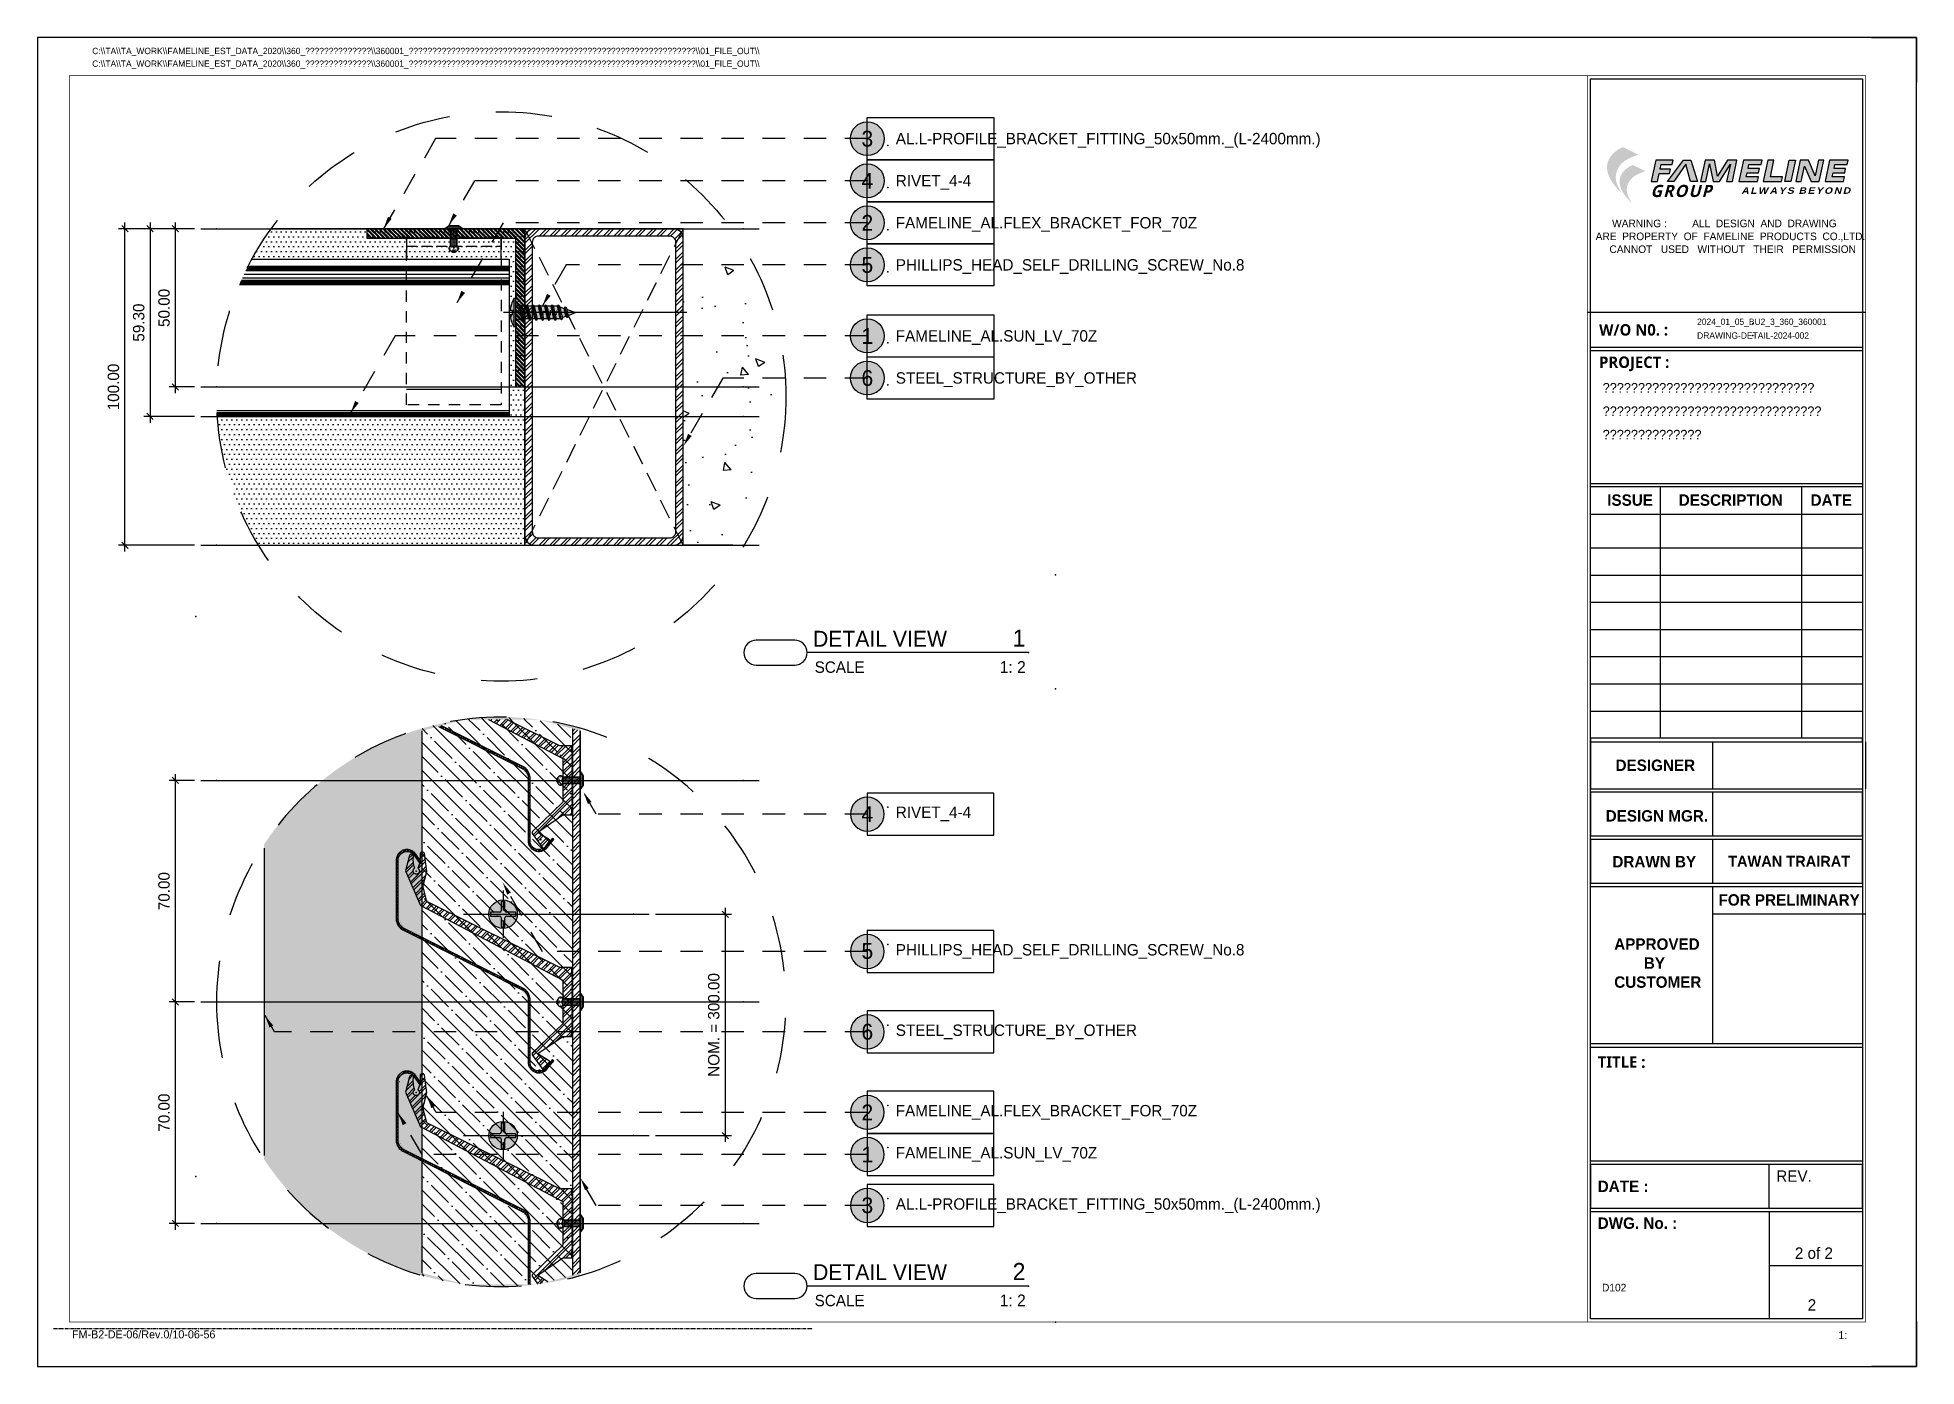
# Model space of a CAD drawing. Header units: millimetres. Extents: x -244126 to 368105, y -173968 to 259060.
# Drawn here: x -2528 to -1934, y 56651 to 57071 of the extents above; entities that cross this region are included whole.
import ezdxf
from ezdxf.enums import TextEntityAlignment as Align
from ezdxf.xclip import XClip

# ---------------------------------------------------------------- set-up
doc = ezdxf.new("R2010")
doc.units = ezdxf.units.MM
doc.header["$MEASUREMENT"] = 0
doc.header["$XCLIPFRAME"] = 0
for name, pattern in [('005_GG_TA_LINE', [13.75, 5, -1.25, 1.25, -1.25, 5]), ('ACAD_ISO04W100', [30, 24, -3, 0, -3]), ('BORDER2', [22.225, 6.35, -3.175, 6.35, -3.175, 0, -3.175]), ('CENTER', [2, 1.25, -0.25, 0.25, -0.25]), ('HIDDEN', [9.525, 6.35, -3.175]), ('TA_G_001.00_GG_TA_L_INE', [2.95, 1.1, -0.25, 0.25, -0.25, 1.1]), ('TA_GL_000.00010', [0.000275, 0.0001, -2.5e-05, 2.5e-05, -2.5e-05, 0.0001]), ('TA_HL_001.00', [6.5, 3.55, -2.95]), ('TA_HL_003.00000', [19.5, 10.65, -8.85]), ('TA_HL_005.00000', [32.5, 17.75, -14.75])]:
    doc.linetypes.add(name, pattern=pattern)
for name, color, linetype in [('000 - D I M', 6, 'Continuous'), ('000 - GRID', 8, 'CENTER'), ('000 - H A T C H', 8, 'Continuous'), ('000 - H I D D E N', 7, 'Continuous'), ('000 - L I N E 0.1', 1, 'Continuous'), ('000 - SYMBOL CON', 1, 'Continuous'), ('000 - T E X T', 4, 'Continuous'), ('000 - TITLEBLOCK', 4, 'Continuous'), ('000 - WIPEOUT', 250, 'Continuous'), ('001 - ASCESSORIES', 1, 'Continuous'), ('002 - STRUCTURAL STEEL', 4, 'Continuous'), ('004 - CONCRETE', 5, 'Continuous'), ('004 - WALL', 3, 'Continuous'), ('A03_SUN LOUVER', 7, 'Continuous'), ('A04_TUBE SERIES', 7, 'Continuous')]:
    doc.layers.add(name, color=color, linetype=linetype)
doc.styles.add('BROWALLIA', font='BrowalliaUPC.ttf')
doc.styles.add('century gothic111111', font='CordiaUPC.ttf')
doc.styles.add('Cetury Gothic', font='GOTHIC.TTF')
doc.styles.add('CORDIA', font='cordia.shx')
doc.styles.add('MtXpl_BrowalliaUPC', font='BrowalliaUPC.ttf')
doc.styles.add('MtXpl_Century_Gothic', font='GOTHICB.TTF')
doc.styles.add('TA', font='Cordia New.ttf', dxfattribs={"height": 4.5})
doc.dimstyles.new('DIM E-E', dxfattribs={"dimscale": 2, "dimtxt": 0.18, "dimasz": 0.1, "dimexe": 0.1, "dimexo": 0.1, "dimgap": 0.09, "dimtad": 1, "dimtoh": 1, "dimzin": 0, "dimdsep": 46, "dimtxsty": 'CORDIA', "dimblk": 'OBLIQUE', "dimcen": 0.1, "dimdle": 0.1, "dimclrd": 40, "dimclre": 140, "dimclrt": 3, "dimadec": 0, "dimazin": 0, "dimtfac": 1, "dimtix": 1, "dimtmove": 2, "dimatfit": 3, "dimfxl": 1, "dimtolj": 1, "dimtzin": 0, "dimarcsym": 0})
pattern_1 = [(37.5, (2350, 50), (-0.125987, 3.853648), [0, -3.04, 0, -3.4, 0, -3.25]), (7.5, (2350, 50), (3.53955, 5.64429), [0, -1.64, 0, -2.74, 0, -1.05]), (327.5, (2347.54, 50), (6.228284, 0.01132), [0, -1, 0, -3.6, 0, -4.7]), (317.5, (2347.54, 50), (6.01225, 1.75535), [0, -0.5, 0, -2.36, 0, -2.7])]
pattern_2 = [(217.5, (50, 50), (0.125987, -3.853648), [0, -3.04, 0, -3.4, 0, -3.25]), (187.5, (50, 50), (-3.53955, -5.64429), [0, -1.64, 0, -2.74, 0, -1.05]), (147.5, (52.46, 50), (-6.228284, -0.01132), [0, -1, 0, -3.6, 0, -4.7]), (137.5, (52.46, 50), (-6.01225, -1.75535), [0, -0.5, 0, -2.36, 0, -2.7])]
pattern_3 = [(127.5, (-50, 3150), (-3.853648, -0.125987), [0, -3.04, 0, -3.4, 0, -3.25]), (97.5, (-50, 3150), (-5.64429, 3.53955), [0, -1.64, 0, -2.74, 0, -1.05]), (57.5, (-50, 3147.54), (-0.011318, 6.228284), [0, -1, 0, -3.6, 0, -4.7]), (47.5, (-50, 3147.54), (-1.75535, 6.01225), [0, -0.5, 0, -2.36, 0, -2.7])]

msp = doc.modelspace()

# ---------------------------------------------------------------- blocks, each defined once
blk = doc.blocks.new('A$Cfd196da9')
at = {"color": 0, "linetype": 'ByBlock', "const_width": 0.1}
blk.add_lwpolyline([(-143.5, -98), (96.5, -98), (96.5, 99), (-143.5, 99)], close=True, dxfattribs=at)
blk = doc.blocks.new('A$C5e861bfc')
h = blk.add_hatch(color=3)
h.dxf.hatch_style = 1
h.set_gradient(color1=(51, 51, 51), color2=(132, 132, 132), tint=1, name='INVHEMISPHERICAL')
edge = h.paths.add_edge_path()
edge.add_spline(control_points=[(5.54, -18.72), (5.44, -18.58), (5.23, -18.29), (4.89, -17.68), (4.56, -16.94), (4.44, -16.06), (4.56, -15.27), (4.88, -14.53), (5.5, -13.73), (6.6, -13.02), (7.54, -12.69), (8.06, -12.5)], knot_values=[0, 0, 0, 0, 3.999368, 8.221458, 16.423435, 22.935826, 28.683381, 35.030362, 41.70231, 52.106571, 65.045306, 65.045306, 65.045306, 65.045306], degree=3, periodic=0)
edge.add_line((8.06, -12.5), (5.6, -11.32))
edge.add_spline(control_points=[(5.6, -11.32), (5.32, -11.46), (4.73, -11.74), (3.98, -12.38), (3.4, -13.13), (3.1, -13.98), (3.08, -14.86), (3.32, -15.84), (3.79, -16.71), (4.37, -17.47), (4.91, -18.12), (5.32, -18.51), (5.54, -18.72)], knot_values=[0, 0, 0, 0, 7.114643, 15.455222, 22.761373, 29.246418, 36.248595, 42.954952, 52.716962, 59.173886, 65.493194, 72.469008, 72.469008, 72.469008, 72.469008], degree=3, periodic=0)
edge = h.paths.add_edge_path(flags=16)
edge.add_spline(control_points=[(6.49, -12.96), (6.44, -12.94), (6.24, -12.87), (5.74, -12.84), (4.99, -12.89), (4.16, -13.03), (3.69, -13.32), (3.49, -13.44)], knot_values=[0, 0, 0, 0, 1.056476, 5.025479, 11.599149, 18.811417, 24.352285, 24.352285, 24.352285, 24.352285], degree=3, periodic=0)
edge.add_spline(control_points=[(3.49, -13.44), (3.5, -13.41), (3.52, -13.37), (3.6, -13.21), (3.67, -13.09), (3.86, -12.81), (3.99, -12.66), (4.27, -12.37), (4.44, -12.22), (4.7, -12.02), (4.78, -11.96), (4.97, -11.84), (5.06, -11.79), (5.27, -11.67), (5.38, -11.62), (5.53, -11.54), (5.56, -11.53), (5.6, -11.51)], knot_values=[0.636744, 0.636744, 0.636744, 0.636744, 1.528083, 1.528083, 5.150301, 5.150301, 9.845601, 9.845601, 15.15015, 15.15015, 17.802424, 17.802424, 20.454698, 20.454698, 23.491903, 23.491903, 24.373762, 24.373762, 24.373762, 24.373762], degree=3, periodic=0)
edge.add_line((5.6, -11.51), (7.62, -12.48))
edge.add_spline(control_points=[(7.62, -12.48), (7.51, -12.52), (7.39, -12.56), (7.01, -12.71), (6.75, -12.82), (6.49, -12.96)], knot_values=[3.151221, 3.151221, 3.151221, 3.151221, 5.963358, 5.963358, 12.618488, 12.618488, 12.618488, 12.618488], degree=3, periodic=0)
h = blk.add_hatch(color=253)
h.dxf.hatch_style = 1
edge = h.paths.add_edge_path()
edge.add_spline(control_points=[(5.6, -11.51), (5.56, -11.53), (5.53, -11.54), (5.38, -11.62), (5.27, -11.67), (5.06, -11.79), (4.97, -11.84), (4.78, -11.96), (4.7, -12.02), (4.44, -12.22), (4.27, -12.37), (3.99, -12.66), (3.86, -12.81), (3.67, -13.09), (3.6, -13.21), (3.52, -13.37), (3.5, -13.41), (3.49, -13.44)], knot_values=[0.636744, 0.636744, 0.636744, 0.636744, 1.518603, 1.518603, 4.555808, 4.555808, 7.208082, 7.208082, 9.860357, 9.860357, 15.164905, 15.164905, 19.860205, 19.860205, 23.482423, 23.482423, 24.373762, 24.373762, 24.373762, 24.373762], degree=3, periodic=0)
edge.add_spline(control_points=[(3.49, -13.44), (3.69, -13.32), (4.16, -13.03), (4.99, -12.89), (5.74, -12.84), (6.24, -12.87), (6.44, -12.94), (6.49, -12.96)], knot_values=[0, 0, 0, 0, 5.540868, 12.753135, 19.326806, 23.295809, 24.352285, 24.352285, 24.352285, 24.352285], degree=3, periodic=0)
edge.add_spline(control_points=[(6.49, -12.96), (6.75, -12.82), (7.01, -12.71), (7.39, -12.56), (7.51, -12.52), (7.62, -12.48)], knot_values=[3.151221, 3.151221, 3.151221, 3.151221, 9.806351, 9.806351, 12.618488, 12.618488, 12.618488, 12.618488], degree=3, periodic=0)
edge.add_line((7.62, -12.48), (5.6, -11.51))
edge = h.paths.add_edge_path()
edge.add_spline(control_points=[(7.13, -14.3), (7.11, -14.31), (7.08, -14.32), (6.96, -14.38), (6.86, -14.43), (6.69, -14.52), (6.61, -14.57), (6.47, -14.67), (6.39, -14.72), (6.18, -14.88), (6.05, -15), (5.81, -15.25), (5.71, -15.37), (5.55, -15.59), (5.49, -15.7), (5.42, -15.83), (5.41, -15.86), (5.4, -15.88)], knot_values=[0.636744, 0.636744, 0.636744, 0.636744, 1.518603, 1.518603, 4.555808, 4.555808, 7.208082, 7.208082, 9.860357, 9.860357, 15.164905, 15.164905, 19.860205, 19.860205, 23.482423, 23.482423, 24.373762, 24.373762, 24.373762, 24.373762], degree=3, periodic=0)
edge.add_spline(control_points=[(5.4, -15.88), (5.44, -15.86), (5.49, -15.83), (5.54, -15.8)], knot_values=[0, 0, 0, 0, 1.522018, 1.522018, 1.522018, 1.522018], degree=3, periodic=0)
edge.add_spline(control_points=[(5.54, -15.8), (5.63, -15.75), (5.72, -15.7), (5.82, -15.65)], knot_values=[1.522018, 1.522018, 1.522018, 1.522018, 4.566053, 4.566053, 4.566053, 4.566053], degree=3, periodic=0)
edge.add_spline(control_points=[(5.82, -15.65), (5.85, -15.64), (5.95, -15.59), (6.05, -15.56), (6.12, -15.54)], knot_values=[4.566053, 4.566053, 4.566053, 4.566053, 5.540868, 7.610089, 7.610089, 7.610089, 7.610089], degree=3, periodic=0)
edge.add_spline(control_points=[(6.12, -15.54), (6.22, -15.51), (6.33, -15.49), (6.43, -15.47)], knot_values=[7.610089, 7.610089, 7.610089, 7.610089, 10.654125, 10.654125, 10.654125, 10.654125], degree=3, periodic=0)
edge.add_spline(control_points=[(6.43, -15.47), (6.51, -15.46), (6.67, -15.44), (6.83, -15.43), (6.91, -15.42)], knot_values=[10.654125, 10.654125, 10.654125, 10.654125, 12.753135, 15.220178, 15.220178, 15.220178, 15.220178], degree=3, periodic=0)
edge.add_spline(control_points=[(6.91, -15.42), (7.05, -15.41), (7.21, -15.4), (7.38, -15.41), (7.39, -15.41)], knot_values=[15.220178, 15.220178, 15.220178, 15.220178, 19.326806, 19.786231, 19.786231, 19.786231, 19.786231], degree=3, periodic=0)
edge.add_spline(control_points=[(7.39, -15.41), (7.47, -15.41), (7.55, -15.41), (7.63, -15.43)], knot_values=[19.786231, 19.786231, 19.786231, 19.786231, 22.069258, 22.069258, 22.069258, 22.069258], degree=3, periodic=0)
edge.add_spline(control_points=[(7.63, -15.43), (7.67, -15.43), (7.73, -15.44), (7.78, -15.46), (7.79, -15.46)], knot_values=[22.069258, 22.069258, 22.069258, 22.069258, 23.295809, 23.591276, 23.591276, 23.591276, 23.591276], degree=3, periodic=0)
edge.add_spline(control_points=[(7.79, -15.46), (7.81, -15.47), (7.84, -15.48), (7.86, -15.49)], knot_values=[23.591276, 23.591276, 23.591276, 23.591276, 24.352285, 24.352285, 24.352285, 24.352285], degree=3, periodic=0)
edge.add_spline(control_points=[(7.86, -15.49), (8.08, -15.38), (8.3, -15.29), (8.61, -15.16), (8.7, -15.13), (8.8, -15.1)], knot_values=[3.151221, 3.151221, 3.151221, 3.151221, 9.806351, 9.806351, 12.618488, 12.618488, 12.618488, 12.618488], degree=3, periodic=0)
edge.add_line((8.8, -15.1), (7.13, -14.3))
h = blk.add_hatch(color=3)
h.dxf.hatch_style = 1
h.set_gradient(color1=(51, 51, 51), color2=(132, 132, 132), tint=1, name='INVHEMISPHERICAL')
edge = h.paths.add_edge_path()
edge.add_spline(control_points=[(7.08, -20.22), (7, -20.11), (6.83, -19.87), (6.55, -19.37), (6.28, -18.76), (6.18, -18.04), (6.28, -17.39), (6.55, -16.78), (7.06, -16.12), (7.96, -15.54), (8.73, -15.27), (9.16, -15.11)], knot_values=[0, 0, 0, 0, 3.28902, 6.761203, 13.506384, 18.862075, 23.588778, 28.808439, 34.295348, 42.851654, 53.492273, 53.492273, 53.492273, 53.492273], degree=3, periodic=0)
edge.add_line((9.16, -15.11), (7.13, -14.14))
edge.add_spline(control_points=[(7.13, -14.14), (6.91, -14.25), (6.42, -14.49), (5.8, -15.01), (5.32, -15.63), (5.08, -16.33), (5.06, -17.05), (5.26, -17.86), (5.65, -18.57), (6.13, -19.2), (6.57, -19.74), (6.9, -20.06), (7.08, -20.22)], knot_values=[0, 0, 0, 0, 5.850974, 12.71014, 18.718608, 24.051811, 29.810295, 35.325501, 43.35363, 48.663707, 53.86061, 59.597414, 59.597414, 59.597414, 59.597414], degree=3, periodic=0)
edge = h.paths.add_edge_path(flags=16)
edge.add_spline(control_points=[(6.12, -15.54), (6.05, -15.56), (5.95, -15.59), (5.85, -15.64), (5.82, -15.65)], knot_values=[4.566053, 4.566053, 4.566053, 4.566053, 6.635274, 7.610089, 7.610089, 7.610089, 7.610089], degree=3, periodic=0)
edge.add_spline(control_points=[(5.82, -15.65), (5.72, -15.7), (5.63, -15.75), (5.54, -15.8)], knot_values=[1.522018, 1.522018, 1.522018, 1.522018, 4.566053, 4.566053, 4.566053, 4.566053], degree=3, periodic=0)
edge.add_spline(control_points=[(5.54, -15.8), (5.49, -15.83), (5.44, -15.86), (5.4, -15.88)], knot_values=[0, 0, 0, 0, 1.522018, 1.522018, 1.522018, 1.522018], degree=3, periodic=0)
edge.add_spline(control_points=[(5.4, -15.88), (5.41, -15.86), (5.42, -15.83), (5.49, -15.7), (5.55, -15.59), (5.71, -15.37), (5.81, -15.25), (6.05, -15), (6.18, -14.88), (6.39, -14.72), (6.47, -14.67), (6.61, -14.57), (6.69, -14.52), (6.86, -14.43), (6.96, -14.38), (7.08, -14.32), (7.11, -14.31), (7.13, -14.3)], knot_values=[0.636744, 0.636744, 0.636744, 0.636744, 1.528083, 1.528083, 5.150301, 5.150301, 9.845601, 9.845601, 15.15015, 15.15015, 17.802424, 17.802424, 20.454698, 20.454698, 23.491903, 23.491903, 24.373762, 24.373762, 24.373762, 24.373762], degree=3, periodic=0)
edge.add_line((7.13, -14.3), (8.8, -15.1))
edge.add_spline(control_points=[(8.8, -15.1), (8.7, -15.13), (8.61, -15.16), (8.3, -15.29), (8.08, -15.38), (7.86, -15.49)], knot_values=[3.151221, 3.151221, 3.151221, 3.151221, 5.963358, 5.963358, 12.618488, 12.618488, 12.618488, 12.618488], degree=3, periodic=0)
edge.add_spline(control_points=[(7.86, -15.49), (7.84, -15.48), (7.81, -15.47), (7.79, -15.46)], knot_values=[23.591276, 23.591276, 23.591276, 23.591276, 24.352285, 24.352285, 24.352285, 24.352285], degree=3, periodic=0)
edge.add_spline(control_points=[(7.79, -15.46), (7.78, -15.46), (7.73, -15.44), (7.67, -15.43), (7.63, -15.43)], knot_values=[22.069258, 22.069258, 22.069258, 22.069258, 22.364725, 23.591276, 23.591276, 23.591276, 23.591276], degree=3, periodic=0)
edge.add_spline(control_points=[(7.63, -15.43), (7.55, -15.41), (7.47, -15.41), (7.39, -15.41)], knot_values=[19.786231, 19.786231, 19.786231, 19.786231, 22.069258, 22.069258, 22.069258, 22.069258], degree=3, periodic=0)
edge.add_spline(control_points=[(7.39, -15.41), (7.38, -15.41), (7.21, -15.4), (7.05, -15.41), (6.91, -15.42)], knot_values=[15.220178, 15.220178, 15.220178, 15.220178, 15.679604, 19.786231, 19.786231, 19.786231, 19.786231], degree=3, periodic=0)
edge.add_spline(control_points=[(6.91, -15.42), (6.83, -15.43), (6.67, -15.44), (6.51, -15.46), (6.43, -15.47)], knot_values=[10.654125, 10.654125, 10.654125, 10.654125, 13.121167, 15.220178, 15.220178, 15.220178, 15.220178], degree=3, periodic=0)
edge.add_spline(control_points=[(6.43, -15.47), (6.33, -15.49), (6.22, -15.51), (6.12, -15.54)], knot_values=[7.610089, 7.610089, 7.610089, 7.610089, 10.654125, 10.654125, 10.654125, 10.654125], degree=3, periodic=0)
h = blk.add_hatch(color=3)
h.dxf.hatch_style = 1
h.paths.add_polyline_path([(10.09, -16.74), (11.08, -16.74), (11.34, -15.48), (12.98, -15.48), (13.13, -14.78), (11.49, -14.78), (11.64, -14.07), (13.4, -14.07), (13.56, -13.35), (10.81, -13.35)])
h.paths.add_polyline_path([(12.64, -16.74), (13.64, -16.74), (15.55, -14), (16.27, -16.74), (17.37, -16.74), (16.33, -13.35), (15.17, -13.35)])
h.paths.add_polyline_path([(19.3, -13.97), (19.86, -16.74), (20.86, -16.74), (22.59, -13.98), (22, -16.74), (22.91, -16.74), (23.63, -13.35), (22.16, -13.35), (20.58, -15.88), (20.1, -13.35), (18.59, -13.35), (17.87, -16.74), (18.71, -16.74)])
h.paths.add_polyline_path([(23.95, -16.74), (26.88, -16.74), (27.03, -16.02), (25.1, -16.02), (25.24, -15.36), (27.06, -15.36), (27.2, -14.69), (25.38, -14.69), (25.51, -14.07), (27.45, -14.07), (27.6, -13.35), (24.67, -13.35)])
h.paths.add_polyline_path([(27.79, -16.74), (30.67, -16.74), (30.82, -16.02), (28.91, -16.02), (29.48, -13.35), (28.51, -13.35)])
h.paths.add_polyline_path([(31.18, -16.74), (32.14, -16.74), (32.86, -13.35), (31.9, -13.35)])
h.paths.add_polyline_path([(32.92, -16.74), (33.8, -16.74), (34.32, -14.3), (35.35, -16.74), (36.65, -16.74), (37.37, -13.35), (36.5, -13.35), (35.98, -15.83), (34.93, -13.35), (33.64, -13.35)])
h.paths.add_polyline_path([(37.55, -16.74), (40.48, -16.74), (40.63, -16.02), (38.7, -16.02), (38.84, -15.36), (40.66, -15.36), (40.8, -14.69), (38.98, -14.69), (39.11, -14.07), (41.05, -14.07), (41.2, -13.35), (38.27, -13.35)])
at = {"color": 3, "linetype": 'Continuous'}
for p, q in [((0, -37.38), (44, -37.38)), ((11.47, -65.02), (11.47, -104.74)), ((33.82, -65.02), (33.82, -104.74)), ((0.5, -69.32), (43.5, -69.32)), ((0.5, -105.27), (0.5, -112.72)), ((19.76, -105.27), (19.76, -112.72)), ((44, -112.72), (44, -105.27)), ((0.5, -112.72), (43.5, -112.72)), ((19.76, -113.26), (19.76, -120.17)), ((19.76, -120.71), (19.76, -127.62)), ((19.76, -128.16), (19.76, -153.01)), ((19.76, -132.46), (44, -132.46)), ((28.7, -179.01), (28.7, -172.1)), ((28.7, -179.54), (28.7, -196.46)), ((28.7, -188.07), (43.5, -188.07))]:
    blk.add_line(p, q, dxfattribs=at)
at = {"color": 8, "linetype": 'Continuous'}
for p, q in [((0.5, -74.63), (43.5, -74.63)), ((0.5, -78.93), (43.5, -78.93)), ((0.5, -83.23), (43.5, -83.23)), ((0.5, -87.53), (43.5, -87.53)), ((0.5, -91.83), (43.5, -91.83)), ((0.5, -96.14), (43.5, -96.14)), ((0.5, -100.44), (43.5, -100.44))]:
    blk.add_line(p, q, dxfattribs=at)
at = {"color": 3}
for points in [[(13.56, -13.35), (10.81, -13.35), (10.09, -16.74), (11.08, -16.74), (11.34, -15.48), (12.98, -15.48), (13.13, -14.78), (11.49, -14.78), (11.64, -14.07), (13.4, -14.07), (13.56, -13.35)], [(12.64, -16.74), (15.17, -13.35), (16.33, -13.35), (17.37, -16.74), (16.27, -16.74), (15.55, -14), (13.64, -16.74), (12.64, -16.74)], [(17.87, -16.74), (18.71, -16.74), (19.3, -13.97), (19.86, -16.74), (20.86, -16.74), (22.59, -13.98), (22, -16.74), (22.91, -16.74), (23.63, -13.35), (22.16, -13.35), (20.58, -15.88), (20.1, -13.35), (18.59, -13.35), (17.87, -16.74)], [(29.48, -13.35), (28.51, -13.35), (27.79, -16.74), (30.67, -16.74), (30.82, -16.02), (28.91, -16.02), (29.48, -13.35)], [(31.9, -13.35), (32.86, -13.35), (32.14, -16.74), (31.18, -16.74), (31.9, -13.35)], [(32.92, -16.74), (33.8, -16.74), (34.32, -14.3), (35.35, -16.74), (36.65, -16.74), (37.37, -13.35), (36.5, -13.35), (35.98, -15.83), (34.93, -13.35), (33.64, -13.35), (32.92, -16.74)]]:
    blk.add_lwpolyline(points, dxfattribs=at)
for points in [[(25.51, -14.07), (27.45, -14.07), (27.6, -13.35), (24.67, -13.35), (23.95, -16.74), (26.88, -16.74), (27.03, -16.02), (25.1, -16.02), (25.24, -15.36), (27.06, -15.36), (27.2, -14.69), (25.38, -14.69)], [(39.11, -14.07), (41.05, -14.07), (41.2, -13.35), (38.27, -13.35), (37.55, -16.74), (40.48, -16.74), (40.63, -16.02), (38.7, -16.02), (38.84, -15.36), (40.66, -15.36), (40.8, -14.69), (38.98, -14.69)]]:
    blk.add_lwpolyline(points, close=True, dxfattribs=at)
at = {"color": 3, "linetype": 'Continuous'}
for points in [[(0.5, -42.94), (43.5, -42.94), (43.5, -43.48), (0.5, -43.48)], [(0.5, -64.48), (43.5, -64.48), (43.5, -65.02), (0.5, -65.02)], [(0.5, -105.27), (43.5, -105.27), (43.5, -104.74), (0.5, -104.74)], [(0.5, -120.17), (43.5, -120.17), (43.5, -113.26), (0.5, -113.26)], [(0.5, -127.62), (43.5, -127.62), (43.5, -120.71), (0.5, -120.71)], [(0.5, -128.16), (43.5, -128.16), (43.5, -153.01), (0.5, -153.01)], [(0.5, -153.55), (43.5, -153.55), (43.5, -171.56), (0.5, -171.56)], [(0.5, -179.01), (43.5, -179.01), (43.5, -172.1), (0.5, -172.1)], [(0.5, -179.54), (43.5, -179.54), (43.5, -196.5), (0.5, -196.5)]]:
    blk.add_lwpolyline(points, close=True, dxfattribs=at)
at = {"layer": '000 - T E X T', "color": 3, "const_width": 0.1}
blk.add_lwpolyline([(0, -197), (44, -197), (44, 0), (0, 0)], close=True, dxfattribs=at)
at = {"color": 4, "style": 'Cetury Gothic'}
for s, p in [(' WARNING :         ALL  DESIGN  AND  DRAWING', (3.45, -23.97)), ('ARE  PROPERTY  OF  FAMELINE  PRODUCTS  CO.,LTD.', (1.3, -26.01)), (' CANNOT   USED   WITHOUT   THEIR   PERMISSION', (3.03, -28.04))]:
    blk.add_text(s, height=1.2, dxfattribs=at).set_placement(p)
at = {"color": 4, "linetype": 'BORDER2', "style": 'MtXpl_Century_Gothic'}
blk.add_text('TAWAN TRAIRAT', height=1.7201, dxfattribs=at).set_placement((31.88, -124.17), align=Align.MIDDLE_CENTER)
at = {"color": 2, "attachment_point": 1, "style": 'Cetury Gothic'}
for s, width, insert, char_height in [('{\\f@Meiryo UI|b1|i1|c0|p34;\\T1.1;GROUP}', 12.1049, (9.96, -17.28), 1.9183), ('{\\fArial Black|b0|i1|c0|p34;\\T1.2;ALWAYS BEYOND}', 19.6239, (24.32, -17.67), 1.0231)]:
    blk.add_mtext_dynamic_manual_height_columns(s, width=width, gutter_width=3.2, heights=[0], dxfattribs=dict(at, insert=insert, char_height=char_height))
at = {"color": 4, "char_height": 1.8, "style": 'Cetury Gothic'}
for s, insert, attachment_point in [('{\\f@Malgun Gothic|b1|i0|c0|p34;W/O N0. :}', (1.84, -39.29), 1), ('{\\f@Malgun Gothic|b1|i0|c0|p34;PROJECT :}', (1.84, -44.4), 1), ('{\\fCentury Gothic|b1|i0|c0|p34;ISSUE}', (6.74, -66.19), 2), ('{\\fCentury Gothic|b1|i0|c0|p34;DESCRIPTION}', (22.65, -66.19), 2), ('{\\fCentury Gothic|b1|i0|c0|p34;DATE}', (38.55, -66.19), 2), ('{\\fCentury Gothic|b1|i0|c0|p34;DESIGNER}', (4.44, -108.1), 1), ('{\\fCentury Gothic|b1|i0|c0|p34;DESIGN MGR.}', (2.88, -116.09), 1), ('{\\fCentury Gothic|b1|i0|c0|p34;DRAWN BY}', (3.94, -123.34), 1), ('{\\fCentury Gothic|b1|i0|c0|p34;FOR PRELIMINARY}', (31.88, -129.38), 2), ('{\\fCentury Gothic|b1|i0|c0|p34;APPROVED\\P       BY\\PCUSTOMER}', (4.23, -136.36), 1), ('{\\f@Malgun Gothic|b1|i0|c0|p34;TITLE :}', (1.62, -155), 1), ('{\\fCentury Gothic|b1|i0|c0|p34;DATE :}', (1.62, -174.64), 1), ('REV.', (29.85, -173.02), 1), ('{\\fCentury Gothic|b1|i0|c0|p34;DWG. No. :}', (1.62, -180.46), 1)]:
    blk.add_mtext(s, dxfattribs=dict(at, insert=insert, attachment_point=attachment_point))
blk = doc.blocks.new('*U1680')
for p in [(542.3, 329.53), (542.3, 325.83)]:
    blk.add_point(p)
at = {"linetype": '005_GG_TA_LINE'}
for p in [(50, 237), (50, 60)]:
    blk.add_point(p, dxfattribs=at)
at = {"layer": '000 - L I N E 0.1', "color": 21, "linetype": 'Continuous'}
for points in [[(14.24, 420), (0, 420), (0, 405.76)], [(579.76, 420), (594, 420), (594, 405.76)], [(0, 14.24), (0, 0), (14.24, 0)], [(594, 14.24), (594, 0), (579.76, 0)]]:
    blk.add_lwpolyline(points, dxfattribs=at)
at = {"layer": '000 - T E X T', "color": 3, "const_width": 0.2}
blk.add_lwpolyline([(578, 14), (490, 14), (490, 408), (578, 408)], close=True, dxfattribs=at)
at = {"layer": '000 - T E X T', "color": 3}
blk.add_lwpolyline([(577, 15), (491, 15), (491, 407), (577, 407)], close=True, dxfattribs=at)
at = {"layer": '000 - TITLEBLOCK', "color": 250}
blk.add_lwpolyline([(0, 0), (594, 0), (594, 420), (0, 420)], close=True, dxfattribs=at)
at = {"layer": 'Defpoints', "color": 250, "linetype": 'TA_G_001.00_GG_TA_L_INE'}
blk.add_line((5, 12), (245, 12), dxfattribs=at)
at = {"xscale": 2, "yscale": 2, "zscale": 2}
blk.add_blockref('A$C5e861bfc', (490, 408), dxfattribs=at)
at = {"layer": '000 - T E X T', "color": 3, "xscale": 2, "yscale": 2, "zscale": 2}
blk.add_blockref('A$Cfd196da9', (297, 210), dxfattribs=at)
at = {"color": 4, "style": 'Cetury Gothic'}
blk.add_text(' 1:', height=2.502, dxfattribs=at).set_placement((568.4, 8.64))
at = {"color": 4, "style": 'TA'}
blk.add_attdef('PAPER_SIZE', text='', height=2.5, dxfattribs=at).set_placement((568.6, 9.97), align=Align.MIDDLE_RIGHT)
blk.add_attdef('SCALE_SIZE', text='', height=2.5, dxfattribs=at).set_placement((573.51, 10.03), align=Align.MIDDLE_LEFT)
at = {"layer": '000 - H A T C H', "color": 4, "insert": (10.87, 11.4), "char_height": 2.5428, "attachment_point": 1, "style": 'century gothic111111'}
blk.add_mtext('FM-B2-DE-06/Rev.0/10-06-56', dxfattribs=at)
at = {"layer": '000 - T E X T', "color": 250, "style": 'TA'}
for tag, height, p in [('SUPERLINK', 2, (17.26, 415.77)), ('NAMEFILE', 2, (17.26, 411.76)), ('SC', 40, (3.36, 375.21))]:
    blk.add_attdef(tag, text='', height=height, dxfattribs=at).set_placement(p, align=Align.MIDDLE_LEFT)
at = {"layer": '000 - T E X T', "color": 4, "style": 'TA'}
for tag, height, p in [('PRELIM_NAME_JOB_1', 2, (524.67, 330.19)), ('PRELIM_NAME_JOB_2', 2, (524.67, 325.83)), ('PRELIM_NAME_PROJECT_1', 3, (494.81, 309.31)), ('PRELIM_NAME_PROJECT_2', 3, (494.81, 301.91)), ('PRELIM_NAME_PROJECT_3', 3, (494.81, 294.51)), ('PRELIM_NAME_TITLE_3', 2.4, (495.51, 73.99)), ('PRELIM_NAME_TITLE_1', 1.2, (247.75, 43.65)), ('PRELIM_NAME_TITLE_2', 1.2, (247.75, 40.32)), ('DRAWING_NO1', 2.4, (494.61, 32.92)), ('DRAWING_NO2', 2.4, (494.61, 24.91))]:
    blk.add_attdef(tag, text='', height=height, dxfattribs=at).set_placement(p, align=Align.MIDDLE_LEFT)
at = {"layer": '000 - T E X T', "color": 4, "style": 'Cetury Gothic'}
for tag, p in [('SHEET_NO.', (561.58, 34)), ('TOTAL_SHEET_NO.', (560.97, 17.64))]:
    blk.add_attdef(tag, text='', height=3.6, dxfattribs=at).set_placement(p, align=Align.CENTER)
at = {"layer": '000 - T E X T', "color": 4, "style": 'TA'}
blk.add_attdef('NAME_REMARK', (55.29, 17.3), '', height=4, dxfattribs=at)
blk = doc.blocks.new('000 - CONCRETE_COLUMN_100x100mm.-CUT_VIEW')
at = {"layer": '000 - H A T C H'}
h = blk.add_hatch(dxfattribs=at)
h.set_pattern_fill('AR-CONC', color=256, scale=4)
h.set_pattern_definition([(50, (-55619.507, -25057.84), (28.690407, -2.510085), [3, -33]), (355, (-55619.507, -25057.84), (-5.550053, 30.087685), [2.4, -26.4]), (100.451444, (-55617.116, -25058.05), (23.140354, 27.5776), [2.549608, -28.045684]), (46.1842, (-55619.507, -25049.84), (42.689653, -6.620771), [4.5, -49.5]), (96.635635, (-55615.95, -25050.39), (37.386478, 38.964744), [3.824414, -42.06855]), (351.18416, (-55619.507, -25049.84), (37.386478, 38.964744), [3.6, -39.6]), (21, (-55615.507, -25051.84), (23.876282, -16.104756), [3, -33]), (326, (-55615.507, -25051.84), (9.732613, 29.006002), [2.4, -26.4]), (71.451445, (-55613.517, -25053.182), (33.608895, 12.901246), [2.549608, -28.045684]), (37.5, (-55619.507, -25057.84), (0.4863942, 13.3157542), [0, -26.08, 0, -26.8, 0, -26.5]), (7.5, (-55619.507, -25057.84), (10.5227815, 15.7764685), [0, -15.28, 0, -25.48, 0, -10.1]), (327.5, (-55628.427, -25057.84), (21.3528974, -0.9021949), [0, -10, 0, -31.2, 0, -41.4]), (317.5, (-55632.427, -25057.84), (23.327447, 4.0041993), [0, -13, 0, -20.72, 0, -29.4])])
h.paths.add_polyline_path([(-50, -50), (50, -50), (50, 50), (-50, 50)])
at = {"layer": '004 - CONCRETE'}
blk.add_lwpolyline([(-50, -50), (50, -50), (50, 50), (-50, 50)], close=True, dxfattribs=at)
blk = doc.blocks.new('*U3741')
at = {"layer": '000 - H A T C H'}
h = blk.add_hatch(dxfattribs=at)
h.set_pattern_fill('AR-SAND', color=8, scale=2, angle=180)
h.set_pattern_definition(pattern_2)
h.paths.add_polyline_path([(-100, 85), (-200, 85), (-200, 100), (-100, 100)])
h = blk.add_hatch(dxfattribs=at)
h.set_pattern_fill('AR-SAND', color=8, scale=2)
h.set_pattern_definition(pattern_1)
h.paths.add_polyline_path([(2600, 100), (2500, 100), (2500, 85), (2600, 85)])
h = blk.add_hatch(dxfattribs=at)
h.set_pattern_fill('ANSI31', color=8, scale=100)
h.set_pattern_definition([(45, (-200, 2e-14), (-8.8388, 8.8388), [])])
h.paths.add_polyline_path([(-200, 85), (-100, 85), (-100, 15), (-200, 15)])
h = blk.add_hatch(dxfattribs=at)
h.set_pattern_fill('ANSI31', color=8, scale=100)
h.set_pattern_definition([(45, (-4000, 9e-14), (-8.838835, 8.838835), [])])
h.paths.add_polyline_path([(2600, 15), (2500, 15), (2500, 85), (2600, 85)])
h = blk.add_hatch(dxfattribs=at)
h.set_pattern_fill('AR-SAND', color=8, scale=2, angle=180)
h.set_pattern_definition(pattern_2)
h.paths.add_polyline_path([(-200, 0), (-100, 0), (-100, 15), (-200, 15)])
h = blk.add_hatch(dxfattribs=at)
h.set_pattern_fill('AR-SAND', color=8, scale=2)
h.set_pattern_definition(pattern_1)
h.paths.add_polyline_path([(2500, 15), (2600, 15), (2600, 0), (2500, 0)])
at = {"color": 3}
for points in [[(-100, 85), (-200, 85), (-200, 100), (-100, 100)], [(2600, 100), (2500, 100), (2500, 85), (2600, 85)], [(-200, 0), (-100, 0), (-100, 15), (-200, 15)], [(2500, 15), (2600, 15), (2600, 0), (2500, 0)]]:
    blk.add_lwpolyline(points, close=True, dxfattribs=at)
at = {"color": 2}
for points in [[(-200, 85), (-100, 85), (-100, 15), (-200, 15)], [(2600, 15), (2500, 15), (2500, 85), (2600, 85)]]:
    blk.add_lwpolyline(points, close=True, dxfattribs=at)
at = {"color": 3, "xscale": -1}
for p in [(-50, 50), (2450, 50)]:
    blk.add_blockref('000 - CONCRETE_COLUMN_100x100mm.-CUT_VIEW', p, dxfattribs=at)
blk = doc.blocks.new('*U3744')
at = {"color": 250}
blk.add_wipeout([(50, 0), (50, 100), (0, 100), (0, 0)], dxfattribs=at).dxf.layer = '000 - WIPEOUT'
at = {"layer": '000 - H A T C H'}
h = blk.add_hatch(dxfattribs=at)
h.set_pattern_fill('ANSI32', color=256, scale=0.25)
h.set_pattern_definition([(45, (37.5, 87.5), (-1.6838, 1.6838), []), (45, (38.6225, 87.5), (-1.6838, 1.6838), [])])
edge = h.paths.add_edge_path()
edge.add_line((50, 3), (50, 97))
edge.add_arc((47, 97), 3, 0, 90)
edge.add_line((47, 100), (3, 100))
edge.add_arc((3, 97), 3, 90, 180)
edge.add_line((0, 97), (0, 3))
edge.add_arc((3, 3), 3, 180, 270)
edge.add_line((3, 0), (47, 0))
edge.add_arc((47, 3), 3, 270, 360)
edge = h.paths.add_edge_path(flags=16)
edge.add_line((47.7, 4.3), (47.7, 95.7))
edge.add_arc((45.7, 95.7), 2, 0, 90)
edge.add_line((45.7, 97.7), (4.3, 97.7))
edge.add_arc((4.3, 95.7), 2, 90, 180)
edge.add_line((2.3, 95.7), (2.3, 4.3))
edge.add_arc((4.3, 4.3), 2, 180, 270)
edge.add_line((4.3, 2.3), (45.7, 2.3))
edge.add_arc((45.7, 4.3), 2, 270, 360)
at = {"layer": '000 - H I D D E N', "color": 8, "linetype": 'HIDDEN'}
for p, q in [((50, 0), (0, 100)), ((50, 100), (0, 0))]:
    blk.add_line(p, q, dxfattribs=at)
at = {"layer": '002 - STRUCTURAL STEEL', "color": 0}
for points in [[(50, 3), (50, 97, 0.414214), (47, 100), (3, 100, 0.414214), (0, 97), (0, 3, 0.414214), (3, 0), (47, 0, 0.414214)], [(47.7, 4.3), (47.7, 95.7, 0.414214), (45.7, 97.7), (4.3, 97.7, 0.414214), (2.3, 95.7), (2.3, 4.3, 0.414214), (4.3, 2.3), (45.7, 2.3, 0.414214)]]:
    blk.add_lwpolyline(points, format="xyb", close=True, dxfattribs=at)
at = {"layer": 'Defpoints', "color": 250}
blk.add_lwpolyline([(50, 0), (50, 100), (0, 100), (0, 0)], close=True, dxfattribs=at)
blk = doc.blocks.new('000 - ASSCESSORIES_FAMELINE_AL.FLEX_BK_FOR_70Z_[70Z-BK]_TOP_VIEW')
at = {"color": 3}
blk.add_point((0, 0), dxfattribs=at)
at = {"layer": '001 - ASCESSORIES', "color": 8}
for p, q in [((-45.08, -15), (-45.08, 15)), ((-6.19, -15), (-6.19, 15))]:
    blk.add_line(p, q, dxfattribs=at)
at = {"layer": '001 - ASCESSORIES', "color": 0, "linetype": 'ByBlock'}
blk.add_lwpolyline([(-49.87, 15), (2.72, 15), (2.72, -15), (-49.87, -15)], close=True, dxfattribs=at)
blk = doc.blocks.new('*U3772')
at = {"layer": '000 - H A T C H'}
h = blk.add_hatch(dxfattribs=at)
h.set_pattern_fill('DOTS', color=8, scale=5, angle=90)
edge = h.paths.add_edge_path()
edge.add_arc((6.25, 0), 1.25, -53.1301, 53.1301, ccw=False)
edge.add_arc((6.25, -0.69), 0.812, 202.61986, 337.38014, ccw=False)
edge.add_line((5.5, -1), (0, -1))
edge.add_line((0, -1), (0, -3))
edge.add_line((0, -3), (-1, -1.5))
edge.add_line((-1, -1.5), (-1, 1.5))
edge.add_line((-1, 1.5), (0, 3))
edge.add_line((0, 3), (0, 1))
edge.add_line((0, 1), (5.5, 1))
edge.add_arc((6.25, 0.69), 0.812, 22.61986, 157.38014, ccw=False)
at = {"layer": '001 - ASCESSORIES', "color": 0}
for p, q in [((5.5, 1), (0, 1)), ((5.5, -1), (0, -1))]:
    blk.add_line(p, q, dxfattribs=at)
for points in [[(-1, -1.5), (-1, 1.5), (0, 3), (0, -3)], [(0, 3), (0, 1), (5.5, 1), (5.5, -1), (0, -1), (0, -3), (-1, -1.5), (-1, 1.5)]]:
    blk.add_lwpolyline(points, close=True, dxfattribs=at)
blk.add_lwpolyline([(7, 1, -0.5), (7, -1, -0.666667), (5.5, -1), (0, -1), (0, -3), (-1, -1.5), (-1, 1.5), (0, 3), (0, 1), (5.5, 1, -0.666667)], format="xyb", close=True, dxfattribs=at)
blk.add_lwpolyline([(7, -1), (7, 1, -0.5), (7, -1, -0.666667), (5.5, -1), (5.5, 1, -0.666667), (7, 1)], format="xyb", dxfattribs=at)
blk = doc.blocks.new('000 - DYNAMIC_VIEW_ASSCESSORIES_PHILLIPS_HEAD_SELF_DRILLING_SCREW_No.8x19mm._SIDE_VIEW')
at = {"layer": '000 - H A T C H'}
h = blk.add_hatch(color=250, dxfattribs=at)
h.dxf.hatch_style = 1
edge = h.paths.add_edge_path()
edge.add_line((7.24, 2), (5.96, 2))
edge.add_arc((5, 1.57), 1.05, 384.13412, 422.45872)
edge.add_arc((4.83, 2.51), 0.657, 308.65964, 358.8819, ccw=False)
edge.add_line((5.24, 2), (3.96, 2))
edge.add_arc((3, 1.57), 1.05, 384.13412, 422.45872)
edge.add_arc((2.83, 2.51), 0.657, 308.65964, 358.8819, ccw=False)
edge.add_line((3.24, 2), (1.96, 2))
edge.add_arc((1, 1.57), 1.05, 384.13412, 422.45872)
edge.add_arc((0.83, 2.51), 0.657, 315.60915, 358.8819, ccw=False)
edge.add_line((1.3, 2.05), (0, 2.5))
edge.add_line((0, 2.5), (0, 4.5))
edge.add_line((0, 4.5), (-0.5, 4.5))
edge.add_arc((7.34, 0), 9.04, 150.13717, 176.01193)
edge.add_line((-1.68, 0.63), (-0.99, 0.63))
edge.add_line((-0.99, 0.63), (-0.99, -0.56))
edge.add_line((-0.99, -0.56), (-1.68, -0.56))
edge.add_arc((7.34, 0), 9.04, 183.57959, 209.86283)
edge.add_line((-0.5, -4.5), (0, -4.5))
edge.add_line((0, -4.5), (0, -2.5))
edge.add_line((0, -2.5), (1.8, -2))
edge.add_line((1.8, -2), (2.14, -2))
edge.add_arc((1.72, -2.87), 0.966, 382.47759, 424.11526, ccw=False)
edge.add_arc((2.02, -1.9), 0.847, 314.55603, 352.98551)
edge.add_line((2.86, -2), (4.14, -2))
edge.add_arc((3.72, -2.87), 0.966, 382.47759, 424.11526, ccw=False)
edge.add_arc((4.02, -1.9), 0.847, 314.55603, 352.98551)
edge.add_line((4.86, -2), (6.14, -2))
edge.add_arc((5.72, -2.87), 0.966, 382.47759, 424.11526, ccw=False)
edge.add_arc((6.02, -1.9), 0.847, 314.55603, 352.98551)
edge.add_line((6.86, -2), (8.14, -2))
edge.add_arc((7.72, -2.87), 0.966, 382.47759, 424.11526, ccw=False)
edge.add_arc((8.02, -1.9), 0.847, 314.55603, 352.98551)
edge.add_line((8.86, -2), (10.14, -2))
edge.add_arc((9.72, -2.87), 0.966, 382.47759, 424.11526, ccw=False)
edge.add_arc((10.02, -1.9), 0.847, 314.55603, 352.98551)
edge.add_line((10.86, -2), (12.14, -2))
edge.add_arc((11.72, -2.87), 0.966, 382.47759, 424.11526, ccw=False)
edge.add_arc((12.02, -1.9), 0.847, 314.55603, 352.98551)
edge.add_line((12.86, -2), (13.63, -2))
edge.add_line((13.63, -2), (14.1, -1.82))
edge.add_arc((13.68, -2.69), 0.966, 382.47759, 424.11526, ccw=False)
edge.add_arc((13.98, -1.72), 0.847, 314.55603, 352.98551)
edge.add_line((14.82, -1.82), (14.76, -1.58))
edge.add_line((14.76, -1.58), (15.95, -1.14))
edge.add_arc((15.53, -2.01), 0.966, 382.47759, 424.11526, ccw=False)
edge.add_arc((15.82, -1.03), 0.847, 314.55603, 352.98551)
edge.add_line((16.66, -1.14), (16.61, -0.89))
edge.add_line((16.61, -0.89), (19, 0))
edge.add_line((19, 0), (16.17, 1.05))
edge.add_line((16.17, 1.05), (16.11, 1.34))
edge.add_arc((15.15, 0.92), 1.05, 384.13412, 422.45872)
edge.add_arc((14.98, 1.86), 0.657, 308.65964, 358.8819, ccw=False)
edge.add_line((15.39, 1.34), (13.99, 1.87))
edge.add_line((13.99, 1.87), (13.96, 2))
edge.add_arc((13, 1.57), 1.05, 384.13412, 422.45872)
edge.add_arc((12.83, 2.51), 0.657, 308.65964, 358.8819, ccw=False)
edge.add_line((13.24, 2), (11.96, 2))
edge.add_arc((11, 1.57), 1.05, 384.13412, 422.45872)
edge.add_arc((10.83, 2.51), 0.657, 308.65964, 358.8819, ccw=False)
edge.add_line((11.24, 2), (9.96, 2))
edge.add_arc((9, 1.57), 1.05, 384.13412, 422.45872)
edge.add_arc((8.83, 2.51), 0.657, 308.65964, 358.8819, ccw=False)
edge.add_line((9.24, 2), (7.96, 2))
edge.add_arc((7, 1.57), 1.05, 384.13412, 422.45872)
edge.add_arc((6.83, 2.51), 0.657, 308.65964, 358.8819, ccw=False)
at = {"layer": '001 - ASCESSORIES', "color": 0, "linetype": 'ByBlock'}
for p, q in [((-0.99, 0.63), (-1.68, 0.63)), ((-0.99, -0.56), (-0.99, 0.63)), ((0, 4.5), (-0.5, 4.5)), ((-0.5, 4.5), (-0.5, -4.5)), ((0, 4.5), (0, -4.5)), ((1.3, 2.05), (0, 2.5)), ((2.61, -2.5), (1.49, 2.5)), ((3.24, 2), (1.96, 2)), ((4.61, -2.5), (3.49, 2.5)), ((5.24, 2), (3.96, 2)), ((6.61, -2.5), (5.49, 2.5)), ((7.24, 2), (5.96, 2)), ((8.61, -2.5), (7.49, 2.5)), ((9.24, 2), (7.96, 2)), ((10.61, -2.5), (9.49, 2.5)), ((11.24, 2), (9.96, 2)), ((12.61, -2.5), (11.49, 2.5)), ((13.24, 2), (11.96, 2)), ((14.57, -2.32), (13.49, 2.5)), ((13.99, 1.87), (15.39, 1.34)), ((16.42, -1.64), (15.64, 1.84)), ((16.17, 1.05), (19, 0)), ((-1.68, -0.56), (-0.99, -0.56)), ((0, 0), (-0.5, 0)), ((0, -4.5), (-0.5, -4.5)), ((0, -2.5), (1.8, -2)), ((2.14, -2), (1.8, -2)), ((4.14, -2), (2.86, -2)), ((6.14, -2), (4.86, -2)), ((8.14, -2), (6.86, -2)), ((10.14, -2), (8.86, -2)), ((12.14, -2), (10.86, -2)), ((13.63, -2), (12.86, -2)), ((13.63, -2), (14.1, -1.82)), ((14.76, -1.58), (15.95, -1.14)), ((16.61, -0.89), (19, 0))]:
    blk.add_line(p, q, dxfattribs=at)
for points in [[(2.14, -2), (1.24, 2, 0.222712), (1.49, 2.5, -0.168799), (1.96, 2), (2.86, -2, -0.16927), (2.61, -2.5, 0.183704)], [(4.14, -2), (3.24, 2, 0.222712), (3.49, 2.5, -0.168799), (3.96, 2), (4.86, -2, -0.16927), (4.61, -2.5, 0.183704)], [(6.14, -2), (5.24, 2, 0.222712), (5.49, 2.5, -0.168799), (5.96, 2), (6.86, -2, -0.16927), (6.61, -2.5, 0.183704)], [(8.14, -2), (7.24, 2, 0.222712), (7.49, 2.5, -0.168799), (7.96, 2), (8.86, -2, -0.16927), (8.61, -2.5, 0.183704)], [(10.14, -2), (9.24, 2, 0.222712), (9.49, 2.5, -0.168799), (9.96, 2), (10.86, -2, -0.16927), (10.61, -2.5, 0.183704)], [(12.14, -2), (11.24, 2, 0.222712), (11.49, 2.5, -0.168799), (11.96, 2), (12.86, -2, -0.16927), (12.61, -2.5, 0.183704)], [(14.1, -1.82), (13.24, 2, 0.222712), (13.49, 2.5, -0.168799), (13.96, 2), (14.82, -1.82, -0.16927), (14.57, -2.32, 0.183704)], [(15.95, -1.14), (15.39, 1.34, 0.222712), (15.64, 1.84, -0.168799), (16.11, 1.34), (16.66, -1.14, -0.16927), (16.42, -1.64, 0.183704)]]:
    blk.add_lwpolyline(points, format="xyb", close=True, dxfattribs=at)
for start, end in [(150.13717, 176.01193), (183.57959, 209.86283)]:
    blk.add_arc((7.34, 0), 9.04, start, end, dxfattribs=at)
at = {"layer": 'Defpoints', "color": 250, "linetype": 'ByBlock', "ltscale": 0.001}
blk.add_line((54.18, 0), (-3.77, 0), dxfattribs=at)
at = {"layer": '001 - ASCESSORIES', "color": 0, "insert": (8.55, 0), "char_height": 1, "width": 59.6844, "attachment_point": 2, "rotation": 90, "style": 'Cetury Gothic'}
blk.add_mtext('\\A1;{\\H2.1x;\\C150;\\S3/4;\\H0.47634x; }', dxfattribs=at)
blk = doc.blocks.new('*U4798')
at = {"layer": '001 - ASCESSORIES', "color": 0, "linetype": 'ByBlock'}
blk.add_blockref('000 - DYNAMIC_VIEW_ASSCESSORIES_PHILLIPS_HEAD_SELF_DRILLING_SCREW_No.8x19mm._SIDE_VIEW', (0, 0), dxfattribs=at)
blk = doc.blocks.new('*U3771')
at = {"layer": '000 - H A T C H'}
h = blk.add_hatch(dxfattribs=at)
h.set_pattern_fill('ANSI32', color=256, scale=0.1)
h.set_pattern_definition([(45, (0, 0), (-0.673519, 0.673519), []), (45, (0.449, 0), (-0.673519, 0.673519), [])])
edge = h.paths.add_edge_path()
edge.add_line((0, 1.5), (0, 50))
edge.add_line((0, 50), (-3, 50))
edge.add_line((-3, 50), (-3, 3))
edge.add_line((-3, 3), (-50, 3))
edge.add_line((-50, 3), (-50, 0))
edge.add_line((-50, 0), (-1.5, 0))
edge.add_arc((-1.5, 1.5), 1.5, 270, 360)
blk.add_point((0, 0))
at = {"layer": '001 - ASCESSORIES', "color": 0, "linetype": 'ByBlock'}
for points in [[(-3, 50), (-3, 3), (-50, 3), (-50, 0), (-1.5, 0)], [(0, 1.5), (0, 50), (-3, 50)]]:
    blk.add_lwpolyline(points, dxfattribs=at)
blk.add_lwpolyline([(-1.5, 0, 0.414214), (0, 1.5)], format="xyb", dxfattribs=at)
blk = doc.blocks.new('A$C00312aed')
at = {"layer": '000 - H A T C H', "linetype": 'ByBlock'}
h = blk.add_hatch(dxfattribs=at)
h.set_pattern_fill('DOTS', color=256, scale=25)
h.set_pattern_definition([(0, (5177.3653, -61534.6073), (0.78125, 1.5625), [0, -1.5625])])
edge = h.paths.add_edge_path()
edge.add_line((-78.82, 43.45), (2.5, 43.45))
edge.add_line((2.5, 43.45), (2.5, -6.3))
edge.add_line((2.5, -6.3), (-89.78, -6.3))
edge.add_arc((0, 0), 90, 184.01256, 211.48143)
edge.add_line((-76.75, -47), (7.5, -47))
edge.add_line((7.5, -47), (7.5, 53))
edge.add_line((7.5, 53), (-72.74, 53))
edge.add_arc((0, 0), 90, 143.9218, 151.13139)
at = {"color": 8}
for p, q in [((-82.59, 35.77), (2.5, 35.77)), ((-82.5, 35.97), (2.5, 35.97)), ((-82.4, 36.2), (2.5, 36.2)), ((-82.28, 36.48), (2.5, 36.48)), ((-82.14, 36.78), (2.5, 36.78)), ((-81.83, 37.47), (2.5, 37.47)), ((-81.29, 38.63), (2.5, 38.63)), ((-80.71, 39.82), (2.5, 39.82)), ((-80.53, 40.19), (2.5, 40.19)), ((-80.35, 40.55), (2.5, 40.55)), ((-80.18, 40.88), (2.5, 40.88)), ((-80.02, 41.18), (2.5, 41.18)), ((-82.73, 35.44), (2.5, 35.44)), ((-82.7, 35.5), (2.5, 35.5)), ((-82.65, 35.62), (2.5, 35.62)), ((-89.89, -4.46), (2.5, -4.46)), ((-89.86, -5.08), (2.5, -5.08)), ((-89.84, -5.36), (2.5, -5.36)), ((-89.83, -5.6), (2.5, -5.6)), ((-89.81, -5.81), (2.5, -5.81)), ((-89.8, -5.98), (2.5, -5.98)), ((-89.79, -6.12), (2.5, -6.12)), ((-89.78, -6.22), (2.5, -6.22)), ((-89.78, -6.28), (2.5, -6.28))]:
    blk.add_line(p, q, dxfattribs=at)
at = {"color": 3}
blk.add_lwpolyline([(-78.82, 43.45), (2.5, 43.45), (2.5, -6.3), (-89.78, -6.3)], dxfattribs=at)
at = {"layer": 'A04_TUBE SERIES', "color": 1, "linetype": 'HIDDEN', "ltscale": 0.5}
blk.add_line((-30, 47.5), (0, 47.5), dxfattribs=at)
at = {"layer": 'A04_TUBE SERIES', "color": 2, "linetype": 'ByBlock'}
blk.add_lwpolyline([(-30, 43.45), (0, 43.45), (0, 50), (-30, 50)], close=True, dxfattribs=at)
at = {"color": 3}
ref = blk.add_blockref('*U3741', (-2342.5, -47), dxfattribs=at)
XClip(ref).set_block_clipping_path([(2319.2062859407, 133.933324366), (2278.8603896931, 110.6396103068), (2255.5666756339, 70.2937140592), (2255.5666756339, 23.7062859408), (2278.8603896931, -16.6396103068), (2319.2062859407, -39.933324366), (2365.7937140591, -39.933324366), (2406.1396103067, -16.6396103068), (2429.4333243659, 23.7062859408), (2429.4333243659, 70.2937140592), (2406.1396103067, 110.6396103068), (2365.7937140591, 133.933324366)])
at = {"layer": '001 - ASCESSORIES', "rotation": 270}
blk.add_blockref('*U3772', (-15, 53), dxfattribs=at)
at = {"layer": '001 - ASCESSORIES', "color": 1, "linetype": 'TA_HL_001.00', "rotation": 90.00000000000001}
blk.add_blockref('000 - ASSCESSORIES_FAMELINE_AL.FLEX_BK_FOR_70Z_[70Z-BK]_TOP_VIEW', (-15, 47.28), dxfattribs=at)
at = {"layer": 'A04_TUBE SERIES', "color": 3}
blk.add_blockref('*U3744', (7.5, -47), dxfattribs=at)
at = {"layer": '000 - SYMBOL CON', "color": 2, "linetype": 'TA_HL_005.00000'}
blk.add_circle((0, 0), 90, dxfattribs=at)
at = {"layer": 'A04_TUBE SERIES', "color": 1, "linetype": 'ByBlock'}
blk.add_lwpolyline([(-76.75, -47), (7.5, -47), (7.5, 53), (-72.74, 53)], dxfattribs=at)
at = {"layer": '001 - ASCESSORIES', "color": 3, "rotation": 90.00000000000001}
blk.add_blockref('*U3771', (7.5, 53), dxfattribs=at)
at = {"layer": 'A04_TUBE SERIES', "color": 1}
blk.add_blockref('*U4798', (4.5, 26.5), dxfattribs=at)
blk = doc.blocks.new('*U3716')
at = {"layer": '000 - H A T C H'}
h = blk.add_hatch(dxfattribs=at)
h.set_pattern_fill('AR-SAND', color=8, scale=2, angle=90)
h.set_pattern_definition(pattern_3)
h.paths.add_polyline_path([(-100, 3000), (-100, 2800), (-85, 2800), (-85, 3000)])
h = blk.add_hatch(dxfattribs=at)
h.set_pattern_fill('ANSI31', color=8, scale=100, angle=135)
h.set_pattern_definition([(180, (43909.929, -40231.306), (-2e-15, -12.5), [])])
h.paths.add_polyline_path([(-15, 3000), (-15, 2800), (-85, 2800), (-85, 3000)])
h = blk.add_hatch(dxfattribs=at)
h.set_pattern_fill('AR-SAND', color=8, scale=2, angle=90)
h.set_pattern_definition(pattern_3)
h.paths.add_polyline_path([(-15, 2800), (-15, 3000), (0, 3000), (0, 2800)])
at = {"color": 3}
for points in [[(-100, 3000), (-100, 2800), (-85, 2800), (-85, 3000)], [(-15, 2800), (-15, 3000), (0, 3000), (0, 2800)]]:
    blk.add_lwpolyline(points, close=True, dxfattribs=at)
at = {"color": 2}
blk.add_lwpolyline([(-15, 3000), (-15, 2800), (-85, 2800), (-85, 3000)], close=True, dxfattribs=at)
at = {"layer": '004 - WALL', "color": 0, "linetype": 'ByBlock'}
blk.add_lwpolyline([(0, 0), (-100, 0), (-100, 2700), (0, 2700)], close=True, dxfattribs=at)
at = {"color": 3, "xscale": -1, "rotation": 90}
blk.add_blockref('000 - CONCRETE_COLUMN_100x100mm.-CUT_VIEW', (-50, 2750), dxfattribs=at)
blk = doc.blocks.new('*U3769')
blk.add_wipeout([(50, 1121.07), (0, 1121.07), (0, -1121.07), (50, -1121.07)]).dxf.layer = '000 - WIPEOUT'
at = {"layer": '000 - H A T C H'}
h = blk.add_hatch(dxfattribs=at)
h.set_pattern_fill('ANSI32', color=256, scale=0.25, angle=-90)
h.set_pattern_definition([(315, (-5514.0305, 23949.0747), (1.68379802, 1.68379802), []), (315, (-5514.0305, 23947.9522), (1.68379802, 1.68379802), [])])
h.paths.add_polyline_path([(0, -1121.07), (2.5, -1121.07), (2.5, 1121.07), (0, 1121.07)])
at = {"layer": '001 - ASCESSORIES', "linetype": 'ByBlock'}
blk.add_lwpolyline([(50, 1121.07), (0, 1121.07), (0, -1121.07), (50, -1121.07)], close=True, dxfattribs=at)
at = {"layer": '001 - ASCESSORIES', "color": 0}
blk.add_lwpolyline([(0, 1121.07), (2.5, 1121.07), (2.5, -1121.07), (0, -1121.07)], close=True, dxfattribs=at)
blk = doc.blocks.new('000 - FAMELINE_AL.SUN_LV_70Z_CUT_VIEW')
at = {"layer": '000 - H A T C H'}
h = blk.add_hatch(dxfattribs=at)
h.set_pattern_fill('ANSI32', color=8, scale=2)
edge = h.paths.add_edge_path()
edge.add_arc((-41.72, 63.8), 3.4, 359.76882, 500.77731)
edge.add_line((-44.35, 65.95), (-46.45, 63.39))
edge.add_line((-46.45, 63.39), (-45.98, 63.01))
edge.add_line((-45.98, 63.01), (-43.89, 65.57))
edge.add_arc((-41.72, 63.8), 2.8, -0.25475, 140.77731, ccw=False)
edge.add_line((-38.92, 63.79), (-38.92, 44.02))
edge.add_arc((-34.92, 44.02), 4, 180, 244.3295)
edge.add_line((-36.65, 40.41), (0.87, 21.55))
edge.add_arc((-0.6, 18.48), 3.4, 0, 64.3295, ccw=False)
edge.add_line((2.8, 18.48), (2.8, -0.01))
edge.add_arc((0, 0), 2.8, 214.44123, 359.7779, ccw=False)
edge.add_line((-2.31, -1.58), (-4.08, 0.99))
edge.add_line((-4.08, 0.99), (-4.57, 0.65))
edge.add_line((-4.57, 0.65), (-2.8, -1.92))
edge.add_arc((0, 0), 3.4, 214.44129, 359.77251)
edge.add_line((3.4, -0.01), (3.4, 18.48))
edge.add_arc((-0.6, 18.48), 4, 0, 64.3295)
edge.add_line((1.13, 22.09), (-36.39, 40.96))
edge.add_arc((-34.92, 44.02), 3.4, 180, 244.3295, ccw=False)
edge.add_line((-38.32, 44.02), (-38.32, 63.79))
at = {"layer": 'A03_SUN LOUVER', "color": 0}
blk.add_lwpolyline([(-38.32, 63.79, 0.706786), (-44.35, 65.95), (-46.45, 63.39), (-45.98, 63.01), (-43.89, 65.57, -0.70694), (-38.92, 63.79), (-38.92, 44.02, 0.288302), (-36.65, 40.41), (0.87, 21.55, -0.288302), (2.8, 18.48), (2.8, -0.01, -0.735492), (-2.31, -1.58), (-4.08, 0.99), (-4.57, 0.65), (-2.8, -1.92, 0.735455), (3.4, -0.01), (3.4, 18.48, 0.288302), (1.13, 22.09), (-36.39, 40.96, -0.288302), (-38.32, 44.02), (-38.32, 63.79)], format="xyb", dxfattribs=at)
blk = doc.blocks.new('000 - ASSCESSORIES_FAMELINE_AL.FLEX_BK_FOR_70Z_[70Z-BK]_CUT_VIEW')
at = {"layer": '000 - H A T C H'}
h = blk.add_hatch(dxfattribs=at)
h.set_pattern_fill('ANSI32', color=8, scale=0.005)
h.set_pattern_definition([(45, (9.087007, -46.378), (-0.001325825215, 0.001325825215), []), (45, (9.0878909, -46.378), (-0.001325825215, 0.001325825215), [])])
edge = h.paths.add_edge_path()
edge.add_line((-0.01278, -0.00975), (-0.01298, -0.00995))
edge.add_line((-0.01298, -0.00995), (-0.01318, -0.00975))
edge.add_line((-0.01318, -0.00975), (-0.01338, -0.00995))
edge.add_line((-0.01338, -0.00995), (-0.01358, -0.00975))
edge.add_line((-0.01358, -0.00975), (-0.01378, -0.00995))
edge.add_line((-0.01378, -0.00995), (-0.01398, -0.00975))
edge.add_line((-0.01398, -0.00975), (-0.01418, -0.00995))
edge.add_line((-0.01418, -0.00995), (-0.01438, -0.00975))
edge.add_line((-0.01438, -0.00975), (-0.01458, -0.00995))
edge.add_line((-0.01458, -0.00995), (-0.01478, -0.00975))
edge.add_line((-0.01478, -0.00975), (-0.01498, -0.00995))
edge.add_line((-0.01498, -0.00995), (-0.01518, -0.00975))
edge.add_line((-0.01518, -0.00975), (-0.01538, -0.00995))
edge.add_line((-0.01538, -0.00995), (-0.01558, -0.00975))
edge.add_line((-0.01558, -0.00975), (-0.01578, -0.00995))
edge.add_line((-0.01578, -0.00995), (-0.01598, -0.00975))
edge.add_line((-0.01598, -0.00975), (-0.01618, -0.00995))
edge.add_line((-0.01618, -0.00995), (-0.01638, -0.00975))
edge.add_line((-0.01638, -0.00975), (-0.01658, -0.00995))
edge.add_line((-0.01658, -0.00995), (-0.01678, -0.00975))
edge.add_line((-0.01678, -0.00975), (-0.01698, -0.00995))
edge.add_line((-0.01698, -0.00995), (-0.01718, -0.00975))
edge.add_line((-0.01718, -0.00975), (-0.01738, -0.00995))
edge.add_line((-0.01738, -0.00995), (-0.01758, -0.00975))
edge.add_line((-0.01758, -0.00975), (-0.01778, -0.00995))
edge.add_line((-0.01778, -0.00995), (-0.01798, -0.00975))
edge.add_line((-0.01798, -0.00975), (-0.01818, -0.00995))
edge.add_line((-0.01818, -0.00995), (-0.01838, -0.00975))
edge.add_line((-0.01838, -0.00975), (-0.01858, -0.00995))
edge.add_line((-0.01858, -0.00995), (-0.01878, -0.00975))
edge.add_line((-0.01878, -0.00975), (-0.01898, -0.00995))
edge.add_line((-0.01898, -0.00995), (-0.01918, -0.00975))
edge.add_line((-0.01918, -0.00975), (-0.01938, -0.00995))
edge.add_line((-0.01938, -0.00995), (-0.01958, -0.00975))
edge.add_line((-0.01958, -0.00975), (-0.01978, -0.00995))
edge.add_line((-0.01978, -0.00995), (-0.01998, -0.00975))
edge.add_line((-0.01998, -0.00975), (-0.02018, -0.00995))
edge.add_line((-0.02018, -0.00995), (-0.02038, -0.00975))
edge.add_line((-0.02038, -0.00975), (-0.02058, -0.00995))
edge.add_line((-0.02058, -0.00995), (-0.02078, -0.00975))
edge.add_line((-0.02078, -0.00975), (-0.02098, -0.00995))
edge.add_line((-0.02098, -0.00995), (-0.02118, -0.00975))
edge.add_line((-0.02118, -0.00975), (-0.02138, -0.00995))
edge.add_line((-0.02138, -0.00995), (-0.02158, -0.00975))
edge.add_line((-0.02158, -0.00975), (-0.02178, -0.00995))
edge.add_line((-0.02178, -0.00995), (-0.02198, -0.00975))
edge.add_line((-0.02198, -0.00975), (-0.02218, -0.00995))
edge.add_line((-0.02218, -0.00995), (-0.02238, -0.00975))
edge.add_line((-0.02238, -0.00975), (-0.02258, -0.00995))
edge.add_line((-0.02258, -0.00995), (-0.02278, -0.00975))
edge.add_line((-0.02278, -0.00975), (-0.02298, -0.00995))
edge.add_line((-0.02298, -0.00995), (-0.02318, -0.00975))
edge.add_line((-0.02318, -0.00975), (-0.02338, -0.00995))
edge.add_line((-0.02338, -0.00995), (-0.02358, -0.00975))
edge.add_line((-0.02358, -0.00975), (-0.02378, -0.00995))
edge.add_line((-0.02378, -0.00995), (-0.02398, -0.00975))
edge.add_line((-0.02398, -0.00975), (-0.02418, -0.00995))
edge.add_line((-0.02418, -0.00995), (-0.02438, -0.00975))
edge.add_line((-0.02438, -0.00975), (-0.02458, -0.00995))
edge.add_line((-0.02458, -0.00995), (-0.02478, -0.00975))
edge.add_line((-0.02478, -0.00975), (-0.02498, -0.00995))
edge.add_line((-0.02498, -0.00995), (-0.02518, -0.00975))
edge.add_line((-0.02518, -0.00975), (-0.02538, -0.00995))
edge.add_line((-0.02538, -0.00995), (-0.02558, -0.00975))
edge.add_line((-0.02558, -0.00975), (-0.02578, -0.00995))
edge.add_line((-0.02578, -0.00995), (-0.02598, -0.00975))
edge.add_line((-0.02598, -0.00975), (-0.02618, -0.00995))
edge.add_line((-0.02618, -0.00995), (-0.02638, -0.00975))
edge.add_line((-0.02638, -0.00975), (-0.02658, -0.00995))
edge.add_line((-0.02658, -0.00995), (-0.02678, -0.00975))
edge.add_line((-0.02678, -0.00975), (-0.02698, -0.00995))
edge.add_line((-0.02698, -0.00995), (-0.02718, -0.00975))
edge.add_line((-0.02718, -0.00975), (-0.02738, -0.00995))
edge.add_line((-0.02738, -0.00995), (-0.02758, -0.00975))
edge.add_line((-0.02758, -0.00975), (-0.02968, -0.00975))
edge.add_line((-0.02968, -0.00975), (-0.02968, -0.00595))
edge.add_line((-0.02968, -0.00595), (-0.05032, 0.03563))
edge.add_arc((-0.05121, 0.03519), 0.001, 26.39378, 75.82194)
edge.add_line((-0.05097, 0.03616), (-0.05503, 0.03719))
edge.add_arc((-0.05527, 0.03622), 0.001, 75.82194, 104.17806)
edge.add_line((-0.05552, 0.03719), (-0.06002, 0.03605))
edge.add_line((-0.06002, 0.03605), (-0.06566, 0.03684))
edge.add_arc((-0.06559, 0.03733), 0.0005, 168.44095, 262, ccw=False)
edge.add_line((-0.06608, 0.03744), (-0.06602, 0.03776))
edge.add_arc((-0.06553, 0.03766), 0.0005, 87.068, 168.44095, ccw=False)
edge.add_arc((-0.06496, 0.04873), 0.01058, 267.068, 291.99152)
edge.add_arc((-0.06014, 0.03943), 0.001, 210.82172, 511.72524)
edge.add_arc((-0.06393, 0.03099), 0.00937, 71.9055, 97.73897)
edge.add_arc((-0.06523, 0.04058), 0.0003, 168.44095, 277.73897, ccw=False)
edge.add_line((-0.06553, 0.04064), (-0.06541, 0.04119))
edge.add_arc((-0.06492, 0.04109), 0.0005, 105, 168.44095, ccw=False)
edge.add_line((-0.06505, 0.04157), (-0.06025, 0.04283))
edge.add_line((-0.06025, 0.04283), (-0.04925, 0.03805))
edge.add_line((-0.04925, 0.03805), (-0.02568, -0.00695))
edge.add_line((-0.02568, -0.00695), (-0.01188, -0.00695))
edge.add_line((-0.01188, -0.00695), (-0.00266, 0.00266))
edge.add_arc((-0.0023, 0.00231), 0.0005, 59.98307, 135.78914, ccw=False)
edge.add_line((-0.00205, 0.00274), (0.0026, -0.00061))
edge.add_arc((0.00242, -0.00085), 0.0003, -53.13, 54.27004, ccw=False)
edge.add_line((0.0026, -0.00109), (0.00038, -0.00276))
edge.add_arc((0.0002, -0.00252), 0.0003, 212.00538, 306.87, ccw=False)
edge.add_line((-0.00005, -0.00268), (-0.00214, 0.00066))
edge.add_arc((-0.00239, 0.0005), 0.0003, 32.00538, 145.49148)
edge.add_line((-0.00264, 0.00067), (-0.00788, -0.00695))
edge.add_line((-0.00788, -0.00695), (-0.00788, -0.00975))
edge.add_line((-0.00788, -0.00975), (-0.00998, -0.00975))
edge.add_line((-0.00998, -0.00975), (-0.01018, -0.00995))
edge.add_line((-0.01018, -0.00995), (-0.01038, -0.00975))
edge.add_line((-0.01038, -0.00975), (-0.01058, -0.00995))
edge.add_line((-0.01058, -0.00995), (-0.01078, -0.00975))
edge.add_line((-0.01078, -0.00975), (-0.01098, -0.00995))
edge.add_line((-0.01098, -0.00995), (-0.01118, -0.00975))
edge.add_line((-0.01118, -0.00975), (-0.01138, -0.00995))
edge.add_line((-0.01138, -0.00995), (-0.01158, -0.00975))
edge.add_line((-0.01158, -0.00975), (-0.01178, -0.00995))
edge.add_line((-0.01178, -0.00995), (-0.01198, -0.00975))
edge.add_line((-0.01198, -0.00975), (-0.01218, -0.00995))
edge.add_line((-0.01218, -0.00995), (-0.01238, -0.00975))
edge.add_line((-0.01238, -0.00975), (-0.01258, -0.00995))
edge.add_line((-0.01258, -0.00995), (-0.01278, -0.00975))
at = {"layer": '001 - ASCESSORIES', "color": 0, "linetype": 'ByBlock'}
blk.add_lwpolyline([(-0.01278, -0.00975), (-0.01298, -0.00995), (-0.01318, -0.00975), (-0.01338, -0.00995), (-0.01358, -0.00975), (-0.01378, -0.00995), (-0.01398, -0.00975), (-0.01418, -0.00995), (-0.01438, -0.00975), (-0.01458, -0.00995), (-0.01478, -0.00975), (-0.01498, -0.00995), (-0.01518, -0.00975), (-0.01538, -0.00995), (-0.01558, -0.00975), (-0.01578, -0.00995), (-0.01598, -0.00975), (-0.01618, -0.00995), (-0.01638, -0.00975), (-0.01658, -0.00995), (-0.01678, -0.00975), (-0.01698, -0.00995), (-0.01718, -0.00975), (-0.01738, -0.00995), (-0.01758, -0.00975), (-0.01778, -0.00995), (-0.01798, -0.00975), (-0.01818, -0.00995), (-0.01838, -0.00975), (-0.01858, -0.00995), (-0.01878, -0.00975), (-0.01898, -0.00995), (-0.01918, -0.00975), (-0.01938, -0.00995), (-0.01958, -0.00975), (-0.01978, -0.00995), (-0.01998, -0.00975), (-0.02018, -0.00995), (-0.02038, -0.00975), (-0.02058, -0.00995), (-0.02078, -0.00975), (-0.02098, -0.00995), (-0.02118, -0.00975), (-0.02138, -0.00995), (-0.02158, -0.00975), (-0.02178, -0.00995), (-0.02198, -0.00975), (-0.02218, -0.00995), (-0.02238, -0.00975), (-0.02258, -0.00995), (-0.02278, -0.00975), (-0.02298, -0.00995), (-0.02318, -0.00975), (-0.02338, -0.00995), (-0.02358, -0.00975), (-0.02378, -0.00995), (-0.02398, -0.00975), (-0.02418, -0.00995), (-0.02438, -0.00975), (-0.02458, -0.00995), (-0.02478, -0.00975), (-0.02498, -0.00995), (-0.02518, -0.00975), (-0.02538, -0.00995), (-0.02558, -0.00975), (-0.02578, -0.00995), (-0.02598, -0.00975), (-0.02618, -0.00995), (-0.02638, -0.00975), (-0.02658, -0.00995), (-0.02678, -0.00975), (-0.02698, -0.00995), (-0.02718, -0.00975), (-0.02738, -0.00995), (-0.02758, -0.00975), (-0.02968, -0.00975), (-0.02968, -0.00595), (-0.05032, 0.03563, 0.219078), (-0.05097, 0.03616), (-0.05503, 0.03719, 0.124362), (-0.05552, 0.03719), (-0.06002, 0.03605), (-0.06566, 0.03684, -0.432527), (-0.06608, 0.03744), (-0.06602, 0.03776, -0.370769), (-0.0655, 0.03816, 0.10918), (-0.061, 0.03892, 3.791782), (-0.06102, 0.0399, 0.1132), (-0.06519, 0.04028, -0.51668), (-0.06553, 0.04064), (-0.06541, 0.04119, -0.284107), (-0.06505, 0.04157), (-0.06025, 0.04283), (-0.04925, 0.03805), (-0.02568, -0.00695), (-0.01188, -0.00695), (-0.00266, 0.00266, -0.343381), (-0.00205, 0.00274), (0.0026, -0.00061, -0.506232), (0.0026, -0.00109), (0.00038, -0.00276, -0.439306), (-0.00005, -0.00268), (-0.00214, 0.00066, 0.540056), (-0.00264, 0.00067), (-0.00788, -0.00695), (-0.00788, -0.00975), (-0.00998, -0.00975), (-0.01018, -0.00995), (-0.01038, -0.00975), (-0.01058, -0.00995), (-0.01078, -0.00975), (-0.01098, -0.00995), (-0.01118, -0.00975), (-0.01138, -0.00995), (-0.01158, -0.00975), (-0.01178, -0.00995), (-0.01198, -0.00975), (-0.01218, -0.00995), (-0.01238, -0.00975), (-0.01258, -0.00995)], format="xyb", close=True, dxfattribs=at)
at = {"layer": '001 - ASCESSORIES', "color": 0}
for p in [(-0.06014, 0.03943), (0.00001, 0)]:
    blk.add_point(p, dxfattribs=at)
at = {"layer": 'Defpoints', "color": 250, "linetype": 'HIDDEN', "ltscale": 0.5}
blk.add_line((-0.01878, -0.00075), (-0.01878, -0.01315), dxfattribs=at)
blk = doc.blocks.new('*U3768')
at = {"layer": '001 - ASCESSORIES', "color": 1, "xscale": 1000, "yscale": 1000, "zscale": 1000}
for p in [(-1049, 9.75), (-979, 9.75), (-909, 9.75), (-839, 9.75), (-769, 9.75), (-699, 9.75), (-629, 9.75), (-559, 9.75), (-489, 9.75), (-419, 9.75), (-349, 9.75), (-279, 9.75), (-209, 9.75), (-139, 9.75), (-69, 9.75), (1, 9.75), (71, 9.75), (141, 9.75), (211, 9.75), (281, 9.75), (351, 9.75), (421, 9.75), (491, 9.75), (561, 9.75), (631, 9.75), (701, 9.75), (771, 9.75), (841, 9.75), (911, 9.75), (981, 9.75), (1051, 9.75), (1121, 9.75)]:
    blk.add_blockref('000 - ASSCESSORIES_FAMELINE_AL.FLEX_BK_FOR_70Z_[70Z-BK]_CUT_VIEW', p, dxfattribs=at)
at = {"layer": 'A03_SUN LOUVER', "color": 3, "xscale": -1, "rotation": 270}
for p in [(-1112.54, 52.11), (-1042.54, 52.11), (-972.54, 52.11), (-902.54, 52.11), (-832.54, 52.11), (-762.54, 52.11), (-692.54, 52.11), (-622.54, 52.11), (-552.54, 52.11), (-482.54, 52.11), (-412.54, 52.11), (-342.54, 52.11), (-272.54, 52.11), (-202.54, 52.11), (-132.54, 52.11), (-62.54, 52.11), (7.46, 52.11), (77.46, 52.11), (147.46, 52.11), (217.46, 52.11), (287.46, 52.11), (357.46, 52.11), (427.46, 52.11), (497.46, 52.11), (567.46, 52.11), (637.46, 52.11), (707.46, 52.11), (777.46, 52.11), (847.46, 52.11), (917.46, 52.11), (987.46, 52.11), (1057.46, 52.11)]:
    blk.add_blockref('000 - FAMELINE_AL.SUN_LV_70Z_CUT_VIEW', p, dxfattribs=at)
blk = doc.blocks.new('000 - FAMELINE_BUBBLE_TYP.DETAIL_AL.SUN_LOUVER_70Z+AL.SHEET.U-PROFILE_50x50mm._CUT_VIEW_TYPE_2')
at = {"layer": '000 - H A T C H', "linetype": 'ByBlock'}
h = blk.add_hatch(dxfattribs=at)
h.set_pattern_fill('DOTS', color=8, scale=25)
h.set_pattern_definition([(0, (4550.5752, -61407.8946), (0.78125, 1.5625), [0, -1.5625])])
edge = h.paths.add_edge_path()
edge.add_arc((0, 0), 90, 213.55731, 286.12762)
edge.add_line((25, -86.46), (25, 86.46))
edge.add_arc((0, 0), 90, 73.87238, 146.44269)
edge.add_line((-75, 49.75), (-75, -49.75))
at = {"color": 1}
ref = blk.add_blockref('*U3716', (25, -2079.72), dxfattribs=at)
XClip(ref).set_block_clipping_path([(-36.7473572998, 2168.94888914), (-59.4415089129, 2162.8680095424), (-79.7885286108, 2151.1206522426), (-96.4018006262, 2134.5073802272), (-108.149157926, 2114.1603605292), (-114.2300375236, 2091.4662089162), (-114.2300375236, 2067.9714943166), (-108.149157926, 2045.2773427035), (-96.4018006262, 2024.9303230056), (-79.7885286108, 2008.3170509902), (-59.4415089129, 1996.5696936904), (-36.7473572998, 1990.4888140928), (-13.2526427002, 1990.4888140928), (9.4415089129, 1996.5696936904), (29.7885286108, 2008.3170509902), (46.4018006262, 2024.9303230056), (58.149157926, 2045.2773427035), (64.2300375236, 2067.9714943166), (64.2300375236, 2091.4662089162), (58.149157926, 2114.1603605292), (46.4018006262, 2134.5073802272), (29.7885286108, 2151.1206522426), (9.4415089129, 2162.8680095424), (-13.2526427002, 2168.94888914)])
at = {"layer": '001 - ASCESSORIES', "color": 2}
ref = blk.add_blockref('*U3769', (25, -958.64), dxfattribs=dict(at, rotation=180))
XClip(ref).set_block_clipping_path([(36.7473572998, -1047.8747375731), (59.4415089129, -1041.7938579754), (79.7885286108, -1030.0465006756), (96.4018006262, -1013.4332286602), (108.149157926, -993.0862089623), (114.2300375236, -970.3920573492), (114.2300375236, -946.8973427496), (108.149157926, -924.2031911365), (96.4018006262, -903.8561714386), (79.7885286108, -887.2428994232), (59.4415089129, -875.4955421234), (36.7473572998, -869.4146625258), (13.2526427002, -869.4146625258), (-9.4415089129, -875.4955421234), (-29.7885286108, -887.2428994232), (-46.4018006262, -903.8561714386), (-58.149157926, -924.2031911365), (-64.2300375236, -946.8973427496), (-64.2300375236, -970.3920573492), (-58.149157926, -993.0862089623), (-46.4018006262, -1013.4332286602), (-29.7885286108, -1030.0465006756), (-9.4415089129, -1041.7938579754), (13.2526427002, -1047.8747375731)])
at = {"layer": '000 - H A T C H', "linetype": 'ByBlock'}
h = blk.add_hatch(dxfattribs=at)
h.set_pattern_fill('ANSI35', color=8, scale=25)
h.set_pattern_definition([(45, (4550.575, -61407.8946), (-4.4194174, 4.4194174), []), (45, (4554.9946, -61407.8946), (-4.4194174, 4.4194174), [7.8125, -1.5625, 0, -1.5625])])
edge = h.paths.add_edge_path()
edge.add_arc((-1.25, -8.96), 81.05, 252.96128, 287.03872)
edge.add_line((22.5, -86.46), (22.5, 86.46))
edge.add_arc((-1.25, 8.96), 81.05, 72.96128, 107.03872)
edge.add_line((-25, 86.46), (-25, -86.46))
at = {"layer": '000 - SYMBOL CON', "color": 2, "linetype": 'TA_HL_005.00000'}
blk.add_circle((0, 0), 90, dxfattribs=at)
at = {"layer": '001 - ASCESSORIES'}
ref = blk.add_blockref('*U3768', (22.3, -962.22), dxfattribs=dict(at, rotation=90))
XClip(ref).set_block_clipping_path([(1051.4504910265, 34.0473572994), (1045.3696114288, 56.7415089125), (1033.622254129, 77.0885286104), (1017.0089821136, 93.7018006258), (996.6619624157, 105.4491579256), (973.9678108026, 111.5300375232), (950.473096203, 111.5300375232), (927.77894459, 105.4491579256), (907.4319248921, 93.7018006258), (890.8186528766, 77.0885286104), (879.0712955768, 56.7415089125), (872.9904159792, 34.0473572994), (872.9904159792, 10.5526426998), (879.0712955768, -12.1415089133), (890.8186528766, -32.4885286112), (907.4319248921, -49.1018006266), (927.77894459, -60.8491579264), (950.473096203, -66.930037524), (973.9678108026, -66.930037524), (996.6619624157, -60.8491579264), (1017.0089821136, -49.1018006266), (1033.622254129, -32.4885286112), (1045.3696114288, -12.1415089133), (1051.4504910265, 10.5526426998)])
blk = doc.blocks.new('*U3782')
at = {"color": 3}
blk.add_point((0, -166.51), dxfattribs=at)
at = {"layer": '000 - GRID', "color": 0, "linetype": 'ByBlock'}
blk.add_line((0, 5), (0, -171.51), dxfattribs=at)
at = {"layer": '000 - GRID', "color": 0}
blk.add_point((0, 0), dxfattribs=at)
at = {"style": 'TA', "flags": 1}
blk.add_attdef('LOCATION', (6, 6), '', height=4.5, dxfattribs=at)
blk = doc.blocks.new('_Oblique')
at = {"color": 0, "linetype": 'ByBlock', "lineweight": -2}
blk.add_line((-0.5, -0.5), (0.5, 0.5), dxfattribs=at)
blk = doc.blocks.new('*D3777')
at = {"layer": '000 - D I M', "color": 140, "linetype": 'ACAD_ISO04W100', "lineweight": -2, "transparency": 16777216}
for p, q in [((-2478.22, 57010.1), (-2486.22, 57010.1)), ((-2478.22, 56960.1), (-2486.22, 56960.1))]:
    blk.add_line(p, q, dxfattribs=at)
at = {"layer": '000 - D I M', "color": 40, "linetype": 'ByBlock', "lineweight": -2, "transparency": 16777216}
blk.add_line((-2484.22, 56958.1), (-2484.22, 57012.1), dxfattribs=at)
at = {"layer": 'Defpoints', "color": 0, "linetype": 'ByBlock', "transparency": 16777216}
for p in [(-2484.22, 57010.1), (-2476.22, 57010.1), (-2476.22, 56960.1)]:
    blk.add_point(p, dxfattribs=at)
at = {"layer": '000 - D I M', "color": 40, "linetype": 'ByBlock', "lineweight": -2, "transparency": 16777216, "xscale": 2, "yscale": 2, "zscale": 2}
for p, rotation in [((-2484.22, 57010.1), 90), ((-2484.22, 56960.1), 270)]:
    blk.add_blockref('_Oblique', p, dxfattribs=dict(at, rotation=rotation))
at = {"layer": '000 - D I M', "color": 3, "linetype": 'ByBlock', "transparency": 16777216, "insert": (-2487.82, 56985.1), "char_height": 3.6, "attachment_point": 5, "rotation": 90, "style": 'CORDIA'}
blk.add_mtext('\\A1;50.00', dxfattribs=at)
blk = doc.blocks.new('*D3778')
at = {"layer": '000 - D I M', "color": 140, "linetype": 'ACAD_ISO04W100', "lineweight": -2, "transparency": 16777216}
for p, q in [((-2478.22, 56765.75), (-2486.22, 56765.75)), ((-2478.22, 56695.75), (-2486.22, 56695.75))]:
    blk.add_line(p, q, dxfattribs=at)
at = {"layer": '000 - D I M', "color": 40, "linetype": 'ByBlock', "lineweight": -2, "transparency": 16777216}
blk.add_line((-2484.22, 56693.75), (-2484.22, 56767.75), dxfattribs=at)
at = {"layer": 'Defpoints', "color": 0, "linetype": 'ByBlock', "transparency": 16777216}
for p in [(-2484.22, 56765.75), (-2476.22, 56765.75), (-2476.22, 56695.75)]:
    blk.add_point(p, dxfattribs=at)
at = {"layer": '000 - D I M', "color": 40, "linetype": 'ByBlock', "lineweight": -2, "transparency": 16777216, "xscale": 2, "yscale": 2, "zscale": 2}
for p, rotation in [((-2484.22, 56765.75), 90), ((-2484.22, 56695.75), 270)]:
    blk.add_blockref('_Oblique', p, dxfattribs=dict(at, rotation=rotation))
at = {"layer": '000 - D I M', "color": 3, "linetype": 'ByBlock', "transparency": 16777216, "insert": (-2487.82, 56730.75), "char_height": 3.6, "attachment_point": 5, "rotation": 90, "style": 'CORDIA'}
blk.add_mtext('\\A1;70.00', dxfattribs=at)
blk = doc.blocks.new('*D3779')
at = {"layer": '000 - D I M', "color": 140, "linetype": 'ACAD_ISO04W100', "lineweight": -2, "transparency": 16777216}
for p, q in [((-2478.22, 56835.75), (-2486.22, 56835.75)), ((-2478.22, 56765.75), (-2486.22, 56765.75))]:
    blk.add_line(p, q, dxfattribs=at)
at = {"layer": '000 - D I M', "color": 40, "linetype": 'ByBlock', "lineweight": -2, "transparency": 16777216}
blk.add_line((-2484.22, 56763.75), (-2484.22, 56837.75), dxfattribs=at)
at = {"layer": 'Defpoints', "color": 0, "linetype": 'ByBlock', "transparency": 16777216}
for p in [(-2484.22, 56835.75), (-2476.22, 56835.75), (-2476.22, 56765.75)]:
    blk.add_point(p, dxfattribs=at)
at = {"layer": '000 - D I M', "color": 40, "linetype": 'ByBlock', "lineweight": -2, "transparency": 16777216, "xscale": 2, "yscale": 2, "zscale": 2}
for p, rotation in [((-2484.22, 56835.75), 90), ((-2484.22, 56765.75), 270)]:
    blk.add_blockref('_Oblique', p, dxfattribs=dict(at, rotation=rotation))
at = {"layer": '000 - D I M', "color": 3, "linetype": 'ByBlock', "transparency": 16777216, "insert": (-2487.82, 56800.75), "char_height": 3.6, "attachment_point": 5, "rotation": 90, "style": 'CORDIA'}
blk.add_mtext('\\A1;70.00', dxfattribs=at)
blk = doc.blocks.new('*D3780')
at = {"layer": '000 - D I M', "color": 140, "linetype": 'ACAD_ISO04W100', "lineweight": -2, "transparency": 16777216}
for p, q in [((-2478.22, 57010.1), (-2494.22, 57010.1)), ((-2478.22, 56950.81), (-2494.22, 56950.81))]:
    blk.add_line(p, q, dxfattribs=at)
at = {"layer": '000 - D I M', "color": 40, "linetype": 'ByBlock', "lineweight": -2, "transparency": 16777216}
blk.add_line((-2492.22, 57012.1), (-2492.22, 56948.81), dxfattribs=at)
at = {"layer": 'Defpoints', "color": 0, "linetype": 'ByBlock', "transparency": 16777216}
for p in [(-2476.22, 57010.1), (-2492.22, 56950.81), (-2476.22, 56950.81)]:
    blk.add_point(p, dxfattribs=at)
at = {"layer": '000 - D I M', "color": 40, "linetype": 'ByBlock', "lineweight": -2, "transparency": 16777216, "xscale": 2, "yscale": 2, "zscale": 2}
for p, rotation in [((-2492.22, 57010.1), 90), ((-2492.22, 56950.81), 270)]:
    blk.add_blockref('_Oblique', p, dxfattribs=dict(at, rotation=rotation))
at = {"layer": '000 - D I M', "color": 3, "linetype": 'ByBlock', "transparency": 16777216, "insert": (-2495.82, 56980.45), "char_height": 3.6, "attachment_point": 5, "rotation": 90, "style": 'CORDIA'}
blk.add_mtext('\\A1;59.30', dxfattribs=at)
blk = doc.blocks.new('*D3781')
at = {"layer": '000 - D I M', "color": 140, "linetype": 'ACAD_ISO04W100', "lineweight": -2, "transparency": 16777216}
for p, q in [((-2478.22, 57010.1), (-2502.22, 57010.1)), ((-2478.22, 56910.1), (-2502.22, 56910.1))]:
    blk.add_line(p, q, dxfattribs=at)
at = {"layer": '000 - D I M', "color": 40, "linetype": 'ByBlock', "lineweight": -2, "transparency": 16777216}
blk.add_line((-2500.22, 56908.1), (-2500.22, 57012.1), dxfattribs=at)
at = {"layer": 'Defpoints', "color": 0, "linetype": 'ByBlock', "transparency": 16777216}
for p in [(-2500.22, 57010.1), (-2476.22, 57010.1), (-2476.22, 56910.1)]:
    blk.add_point(p, dxfattribs=at)
at = {"layer": '000 - D I M', "color": 40, "linetype": 'ByBlock', "lineweight": -2, "transparency": 16777216, "xscale": 2, "yscale": 2, "zscale": 2}
for p, rotation in [((-2500.22, 57010.1), 90), ((-2500.22, 56910.1), 270)]:
    blk.add_blockref('_Oblique', p, dxfattribs=dict(at, rotation=rotation))
at = {"layer": '000 - D I M', "color": 3, "linetype": 'ByBlock', "transparency": 16777216, "insert": (-2503.82, 56960.1), "char_height": 3.6, "attachment_point": 5, "rotation": 90, "style": 'CORDIA'}
blk.add_mtext('\\A1;100.00', dxfattribs=at)
blk = doc.blocks.new('000 - ARROW FOR SYMBOL')
at = {"layer": '000 - SYMBOL CON', "color": 0, "linetype": 'HIDDEN'}
blk.add_solid([(1.29, 1.57), (0, 0), (0.71, 1.9)], dxfattribs=at)
blk = doc.blocks.new('*U3783')
h = blk.add_hatch(color=250)
h.dxf.hatch_style = 1
edge = h.paths.add_edge_path()
edge.add_arc((0, 0), 2.68, 0, 360)
for p in [(0, 0), (3.26, -1.08)]:
    blk.add_point(p)
at = {"layer": '000 - SYMBOL CON', "color": 0, "linetype": 'ByBlock'}
for points in [[(0, 0), (-68.25, 0), (-76.48, -14.24)], [(-68.25, 0), (-68.25, 0), (-76.48, -14.24)]]:
    blk.add_lwpolyline(points, dxfattribs=at)
at = {"layer": '000 - SYMBOL CON', "color": 2}
blk.add_circle((0, 0), 2.68, dxfattribs=at)
at = {"layer": 'Defpoints', "color": 250}
blk.add_line((0, -2.68), (0, 2.68), dxfattribs=at)
blk.add_lwpolyline([(0, 3.33), (20, 3.33), (20, -3.33), (0, -3.33)], close=True, dxfattribs=at)
at = {"layer": '000 - SYMBOL CON', "color": 0}
blk.add_blockref('000 - ARROW FOR SYMBOL', (-76.48, -14.24), dxfattribs=at)
blk.add_blockref('000 - ARROW FOR SYMBOL', (-76.48, -14.24), dxfattribs=at)
at = {"layer": '000 - T E X T', "style": 'BROWALLIA'}
blk.add_attdef('NO.CODE', text='', height=2.5, dxfattribs=at).set_placement((0, 0), align=Align.MIDDLE_CENTER)
at = {"layer": '000 - T E X T', "style": 'TA'}
blk.add_attdef('NAME1', (4.5, -0.89), '', height=1.8, dxfattribs=at)
blk = doc.blocks.new('*U3784')
h = blk.add_hatch(color=250)
h.dxf.hatch_style = 1
edge = h.paths.add_edge_path()
edge.add_arc((0, 0), 2.68, 0, 360)
for p in [(0, 0), (3.26, -1.08)]:
    blk.add_point(p)
at = {"layer": '000 - SYMBOL CON', "color": 0, "linetype": 'ByBlock'}
for points in [[(0, 0), (-62.1, 0), (-66.18, -7.06)], [(-62.1, 0), (-62.1, 0), (-66.18, -7.06)]]:
    blk.add_lwpolyline(points, dxfattribs=at)
at = {"layer": '000 - SYMBOL CON', "color": 2}
blk.add_circle((0, 0), 2.68, dxfattribs=at)
at = {"layer": 'Defpoints', "color": 250}
blk.add_line((0, -2.68), (0, 2.68), dxfattribs=at)
blk.add_lwpolyline([(0, 3.33), (20, 3.33), (20, -3.33), (0, -3.33)], close=True, dxfattribs=at)
at = {"layer": '000 - SYMBOL CON', "color": 0}
blk.add_blockref('000 - ARROW FOR SYMBOL', (-66.18, -7.06), dxfattribs=at)
blk.add_blockref('000 - ARROW FOR SYMBOL', (-66.18, -7.06), dxfattribs=at)
at = {"layer": '000 - T E X T', "style": 'BROWALLIA'}
blk.add_attdef('NO.CODE', text='', height=2.5, dxfattribs=at).set_placement((0, 0), align=Align.MIDDLE_CENTER)
at = {"layer": '000 - T E X T', "style": 'TA'}
blk.add_attdef('NAME1', (4.5, -0.89), '', height=1.8, dxfattribs=at)
blk = doc.blocks.new('*U3785')
h = blk.add_hatch(color=250)
h.dxf.hatch_style = 1
edge = h.paths.add_edge_path()
edge.add_arc((0, 0), 2.68, 0, 360)
for p in [(0, 0), (3.26, -1.08)]:
    blk.add_point(p)
at = {"layer": '000 - SYMBOL CON', "color": 0, "linetype": 'ByBlock'}
for points in [[(0, 0), (-57.58, 0), (-64.88, -12.64)], [(-57.58, 0), (-57.58, 0), (-64.88, -12.64)]]:
    blk.add_lwpolyline(points, dxfattribs=at)
at = {"layer": '000 - SYMBOL CON', "color": 2}
blk.add_circle((0, 0), 2.68, dxfattribs=at)
at = {"layer": 'Defpoints', "color": 250}
blk.add_line((0, -2.68), (0, 2.68), dxfattribs=at)
blk.add_lwpolyline([(0, 3.33), (20, 3.33), (20, -3.33), (0, -3.33)], close=True, dxfattribs=at)
at = {"layer": '000 - SYMBOL CON', "color": 0}
blk.add_blockref('000 - ARROW FOR SYMBOL', (-64.88, -12.64), dxfattribs=at)
blk.add_blockref('000 - ARROW FOR SYMBOL', (-64.88, -12.64), dxfattribs=at)
at = {"layer": '000 - T E X T', "style": 'BROWALLIA'}
blk.add_attdef('NO.CODE', text='', height=2.5, dxfattribs=at).set_placement((0, 0), align=Align.MIDDLE_CENTER)
at = {"layer": '000 - T E X T', "style": 'TA'}
blk.add_attdef('NAME1', (4.5, -0.89), '', height=1.8, dxfattribs=at)
blk = doc.blocks.new('*U3786')
h = blk.add_hatch(color=250)
h.dxf.hatch_style = 1
edge = h.paths.add_edge_path()
edge.add_arc((0, 0), 2.68, 0, 360)
for p in [(0, 0), (3.26, -1.08)]:
    blk.add_point(p)
at = {"layer": '000 - SYMBOL CON', "color": 0, "linetype": 'ByBlock'}
for points in [[(0, 0), (-47.62, 0), (-51.35, -6.46)], [(-47.62, 0), (-47.62, 0), (-51.35, -6.46)]]:
    blk.add_lwpolyline(points, dxfattribs=at)
at = {"layer": '000 - SYMBOL CON', "color": 2}
blk.add_circle((0, 0), 2.68, dxfattribs=at)
at = {"layer": 'Defpoints', "color": 250}
blk.add_line((0, -2.68), (0, 2.68), dxfattribs=at)
blk.add_lwpolyline([(0, 3.33), (20, 3.33), (20, -3.33), (0, -3.33)], close=True, dxfattribs=at)
at = {"layer": '000 - SYMBOL CON', "color": 0}
blk.add_blockref('000 - ARROW FOR SYMBOL', (-51.35, -6.46), dxfattribs=at)
blk.add_blockref('000 - ARROW FOR SYMBOL', (-51.35, -6.46), dxfattribs=at)
at = {"layer": '000 - T E X T', "style": 'BROWALLIA'}
blk.add_attdef('NO.CODE', text='', height=2.5, dxfattribs=at).set_placement((0, 0), align=Align.MIDDLE_CENTER)
at = {"layer": '000 - T E X T', "style": 'TA'}
blk.add_attdef('NAME1', (4.5, -0.89), '', height=1.8, dxfattribs=at)
blk = doc.blocks.new('*U3787')
h = blk.add_hatch(color=250)
h.dxf.hatch_style = 1
edge = h.paths.add_edge_path()
edge.add_arc((0, 0), 2.68, 0, 360)
for p in [(0, 0), (3.26, -1.08)]:
    blk.add_point(p)
at = {"layer": '000 - SYMBOL CON', "color": 0, "linetype": 'ByBlock'}
for points in [[(0, 0), (-74.65, 0), (-81.68, -12.17)], [(-74.65, 0), (-74.65, 0), (-81.68, -12.17)]]:
    blk.add_lwpolyline(points, dxfattribs=at)
at = {"layer": '000 - SYMBOL CON', "color": 2}
blk.add_circle((0, 0), 2.68, dxfattribs=at)
at = {"layer": 'Defpoints', "color": 250}
blk.add_line((0, -2.68), (0, 2.68), dxfattribs=at)
blk.add_lwpolyline([(0, 3.33), (20, 3.33), (20, -3.33), (0, -3.33)], close=True, dxfattribs=at)
at = {"layer": '000 - SYMBOL CON', "color": 0}
blk.add_blockref('000 - ARROW FOR SYMBOL', (-81.68, -12.17), dxfattribs=at)
blk.add_blockref('000 - ARROW FOR SYMBOL', (-81.68, -12.17), dxfattribs=at)
at = {"layer": '000 - T E X T', "style": 'BROWALLIA'}
blk.add_attdef('NO.CODE', text='', height=2.5, dxfattribs=at).set_placement((0, 0), align=Align.MIDDLE_CENTER)
at = {"layer": '000 - T E X T', "style": 'TA'}
blk.add_attdef('NAME1', (4.5, -0.89), '', height=1.8, dxfattribs=at)
blk = doc.blocks.new('*U3788')
h = blk.add_hatch(color=250)
h.dxf.hatch_style = 1
edge = h.paths.add_edge_path()
edge.add_arc((0, 0), 2.68, 0, 360)
for p in [(0, 0), (3.26, -1.08)]:
    blk.add_point(p)
at = {"layer": '000 - SYMBOL CON', "color": 0, "linetype": 'ByBlock'}
for points in [[(0, 0), (-22.86, 0), (-29.05, -10.72)], [(-22.86, 0), (-22.86, 0), (-29.05, -10.72)]]:
    blk.add_lwpolyline(points, dxfattribs=at)
at = {"layer": '000 - SYMBOL CON', "color": 2}
blk.add_circle((0, 0), 2.68, dxfattribs=at)
at = {"layer": 'Defpoints', "color": 250}
blk.add_line((0, -2.68), (0, 2.68), dxfattribs=at)
blk.add_lwpolyline([(0, 3.33), (20, 3.33), (20, -3.33), (0, -3.33)], close=True, dxfattribs=at)
at = {"layer": '000 - SYMBOL CON', "color": 0}
blk.add_blockref('000 - ARROW FOR SYMBOL', (-29.05, -10.72), dxfattribs=at)
blk.add_blockref('000 - ARROW FOR SYMBOL', (-29.05, -10.72), dxfattribs=at)
at = {"layer": '000 - T E X T', "style": 'BROWALLIA'}
blk.add_attdef('NO.CODE', text='', height=2.5, dxfattribs=at).set_placement((0, 0), align=Align.MIDDLE_CENTER)
at = {"layer": '000 - T E X T', "style": 'TA'}
blk.add_attdef('NAME1', (4.5, -0.89), '', height=1.8, dxfattribs=at)
blk = doc.blocks.new('*U3789')
h = blk.add_hatch(color=250)
h.dxf.hatch_style = 1
edge = h.paths.add_edge_path()
edge.add_arc((0, 0), 2.68, 0, 360)
for p in [(0, 0), (3.26, -1.08)]:
    blk.add_point(p)
at = {"layer": '000 - SYMBOL CON', "color": 0, "linetype": 'ByBlock'}
for points in [[(0, 0), (-42.86, 0), (-44.87, -3.48)], [(-42.86, 0), (-42.86, 0), (-44.87, -3.48)]]:
    blk.add_lwpolyline(points, dxfattribs=at)
at = {"layer": '000 - SYMBOL CON', "color": 2}
blk.add_circle((0, 0), 2.68, dxfattribs=at)
at = {"layer": 'Defpoints', "color": 250}
blk.add_line((0, -2.68), (0, 2.68), dxfattribs=at)
blk.add_lwpolyline([(0, 3.33), (20, 3.33), (20, -3.33), (0, -3.33)], close=True, dxfattribs=at)
at = {"layer": '000 - SYMBOL CON', "color": 0}
blk.add_blockref('000 - ARROW FOR SYMBOL', (-44.87, -3.48), dxfattribs=at)
blk.add_blockref('000 - ARROW FOR SYMBOL', (-44.87, -3.48), dxfattribs=at)
at = {"layer": '000 - T E X T', "style": 'BROWALLIA'}
blk.add_attdef('NO.CODE', text='', height=2.5, dxfattribs=at).set_placement((0, 0), align=Align.MIDDLE_CENTER)
at = {"layer": '000 - T E X T', "style": 'TA'}
blk.add_attdef('NAME1', (4.5, -0.89), '', height=1.8, dxfattribs=at)
blk = doc.blocks.new('*U3790')
h = blk.add_hatch(color=250)
h.dxf.hatch_style = 1
edge = h.paths.add_edge_path()
edge.add_arc((0, 0), 2.68, 0, 360)
for p in [(0, 0), (3.26, -1.08)]:
    blk.add_point(p)
at = {"layer": '000 - SYMBOL CON', "color": 0, "linetype": 'ByBlock'}
for points in [[(0, 0), (-70.37, 0), (-74.14, -6.52)], [(-70.37, 0), (-70.37, 0), (-74.14, -6.52)]]:
    blk.add_lwpolyline(points, dxfattribs=at)
at = {"layer": '000 - SYMBOL CON', "color": 2}
blk.add_circle((0, 0), 2.68, dxfattribs=at)
at = {"layer": 'Defpoints', "color": 250}
blk.add_line((0, -2.68), (0, 2.68), dxfattribs=at)
blk.add_lwpolyline([(0, 3.33), (20, 3.33), (20, -3.33), (0, -3.33)], close=True, dxfattribs=at)
at = {"layer": '000 - SYMBOL CON', "color": 0}
blk.add_blockref('000 - ARROW FOR SYMBOL', (-74.14, -6.52), dxfattribs=at)
blk.add_blockref('000 - ARROW FOR SYMBOL', (-74.14, -6.52), dxfattribs=at)
at = {"layer": '000 - T E X T', "style": 'BROWALLIA'}
blk.add_attdef('NO.CODE', text='', height=2.5, dxfattribs=at).set_placement((0, 0), align=Align.MIDDLE_CENTER)
at = {"layer": '000 - T E X T', "style": 'TA'}
blk.add_attdef('NAME1', (4.5, -0.89), '', height=1.8, dxfattribs=at)
blk = doc.blocks.new('*U3791')
h = blk.add_hatch(color=250)
h.dxf.hatch_style = 1
edge = h.paths.add_edge_path()
edge.add_arc((0, 0), 2.68, 0, 360)
for p in [(0, 0), (3.26, -1.08)]:
    blk.add_point(p)
at = {"layer": '000 - SYMBOL CON', "color": 0, "linetype": 'ByBlock'}
for points in [[(0, 0), (-68.14, 0), (-69.62, -2.57)], [(-68.14, 0), (-68.14, 0), (-69.62, -2.57)]]:
    blk.add_lwpolyline(points, dxfattribs=at)
at = {"layer": '000 - SYMBOL CON', "color": 2}
blk.add_circle((0, 0), 2.68, dxfattribs=at)
at = {"layer": 'Defpoints', "color": 250}
blk.add_line((0, -2.68), (0, 2.68), dxfattribs=at)
blk.add_lwpolyline([(0, 3.33), (20, 3.33), (20, -3.33), (0, -3.33)], close=True, dxfattribs=at)
at = {"layer": '000 - SYMBOL CON', "color": 0}
blk.add_blockref('000 - ARROW FOR SYMBOL', (-69.62, -2.57), dxfattribs=at)
blk.add_blockref('000 - ARROW FOR SYMBOL', (-69.62, -2.57), dxfattribs=at)
at = {"layer": '000 - T E X T', "style": 'BROWALLIA'}
blk.add_attdef('NO.CODE', text='', height=2.5, dxfattribs=at).set_placement((0, 0), align=Align.MIDDLE_CENTER)
at = {"layer": '000 - T E X T', "style": 'TA'}
blk.add_attdef('NAME1', (4.5, -0.89), '', height=1.8, dxfattribs=at)
blk = doc.blocks.new('*U3792')
h = blk.add_hatch(color=250)
h.dxf.hatch_style = 1
edge = h.paths.add_edge_path()
edge.add_arc((0, 0), 2.68, 0, 360)
for p in [(0, 0), (3.26, -1.08)]:
    blk.add_point(p)
at = {"layer": '000 - SYMBOL CON', "color": 0, "linetype": 'ByBlock'}
for points in [[(0, 0), (-42.86, 0), (-45.33, -4.29)], [(-42.86, 0), (-42.86, 0), (-45.33, -4.29)]]:
    blk.add_lwpolyline(points, dxfattribs=at)
at = {"layer": '000 - SYMBOL CON', "color": 2}
blk.add_circle((0, 0), 2.68, dxfattribs=at)
at = {"layer": 'Defpoints', "color": 250}
blk.add_line((0, -2.68), (0, 2.68), dxfattribs=at)
blk.add_lwpolyline([(0, 3.33), (20, 3.33), (20, -3.33), (0, -3.33)], close=True, dxfattribs=at)
at = {"layer": '000 - SYMBOL CON', "color": 0}
blk.add_blockref('000 - ARROW FOR SYMBOL', (-45.33, -4.29), dxfattribs=at)
blk.add_blockref('000 - ARROW FOR SYMBOL', (-45.33, -4.29), dxfattribs=at)
at = {"layer": '000 - T E X T', "style": 'BROWALLIA'}
blk.add_attdef('NO.CODE', text='', height=2.5, dxfattribs=at).set_placement((0, 0), align=Align.MIDDLE_CENTER)
at = {"layer": '000 - T E X T', "style": 'TA'}
blk.add_attdef('NAME1', (4.5, -0.89), '', height=1.8, dxfattribs=at)
blk = doc.blocks.new('*U3793')
h = blk.add_hatch(color=250)
h.dxf.hatch_style = 1
edge = h.paths.add_edge_path()
edge.add_arc((0, 0), 2.68, 0, 360)
for p in [(0, 0), (3.26, -1.08)]:
    blk.add_point(p)
at = {"layer": '000 - SYMBOL CON', "color": 0, "linetype": 'ByBlock'}
for points in [[(0, 0), (-93.72, 0), (-95.2, -2.57)], [(-93.72, 0), (-93.72, 0), (-95.2, -2.57)]]:
    blk.add_lwpolyline(points, dxfattribs=at)
at = {"layer": '000 - SYMBOL CON', "color": 2}
blk.add_circle((0, 0), 2.68, dxfattribs=at)
at = {"layer": 'Defpoints', "color": 250}
blk.add_line((0, -2.68), (0, 2.68), dxfattribs=at)
blk.add_lwpolyline([(0, 3.33), (20, 3.33), (20, -3.33), (0, -3.33)], close=True, dxfattribs=at)
at = {"layer": '000 - SYMBOL CON', "color": 0}
blk.add_blockref('000 - ARROW FOR SYMBOL', (-95.2, -2.57), dxfattribs=at)
blk.add_blockref('000 - ARROW FOR SYMBOL', (-95.2, -2.57), dxfattribs=at)
at = {"layer": '000 - T E X T', "style": 'BROWALLIA'}
blk.add_attdef('NO.CODE', text='', height=2.5, dxfattribs=at).set_placement((0, 0), align=Align.MIDDLE_CENTER)
at = {"layer": '000 - T E X T', "style": 'TA'}
blk.add_attdef('NAME1', (4.5, -0.89), '', height=1.8, dxfattribs=at)
blk = doc.blocks.new('000 - DYNAMIC_VIEW_ASSCESSORIES_PHILLIPS_HEAD_SELF_DRILLING_SCREW_No.8_TOP_VIEW')
at = {"layer": '000 - H A T C H'}
h = blk.add_hatch(color=250, dxfattribs=at)
h.dxf.hatch_style = 1
edge = h.paths.add_edge_path()
edge.add_arc((0, 0), 4.5, 0, 360)
at = {"layer": '001 - ASCESSORIES', "color": 0}
for p, q in [((-1.1, 0.6), (-3.96, 0.6)), ((-0.6, 3.96), (-0.6, 1.1)), ((0.6, 1.1), (0.6, 3.96)), ((3.96, 0.6), (1.1, 0.6)), ((-3.96, -0.6), (-1.1, -0.6)), ((-0.6, -1.1), (-0.6, -3.96)), ((0.6, -3.96), (0.6, -1.1)), ((1.1, -0.6), (3.96, -0.6))]:
    blk.add_line(p, q, dxfattribs=at)
blk.add_circle((0, 0), 4.5, dxfattribs=at)
for centre, radius, start, end in [((0, 0), 4, 171.4252, 188.5748), ((-1.1, 1.1), 0.5, 270, 0), ((0, 0), 4, 81.4252, 98.5748), ((1.1, 1.1), 0.5, 180, 270), ((0, 0), 4, 351.4252, 8.5748), ((-1.1, -1.1), 0.5, 0, 90), ((0, 0), 4, 261.4252, 278.5748), ((1.1, -1.1), 0.5, 90, 180)]:
    blk.add_arc(centre, radius, start, end, dxfattribs=at)
at = {"layer": 'Defpoints', "color": 250, "linetype": 'HIDDEN'}
for p, q in [((0, 7.5), (0, -7.5)), ((-7.5, 0), (7.5, 0))]:
    blk.add_line(p, q, dxfattribs=at)
blk = doc.blocks.new('*U4801')
at = {"layer": '001 - ASCESSORIES', "color": 0, "linetype": 'ByBlock'}
blk.add_blockref('000 - DYNAMIC_VIEW_ASSCESSORIES_PHILLIPS_HEAD_SELF_DRILLING_SCREW_No.8_TOP_VIEW', (0, 0), dxfattribs=at)
blk = doc.blocks.new('*U3794')
at = {"color": 3}
blk.add_point((0, -48.72), dxfattribs=at)
at = {"layer": '000 - GRID', "color": 0, "linetype": 'ByBlock'}
blk.add_line((0, 5), (0, -53.72), dxfattribs=at)
at = {"layer": '000 - GRID', "color": 0}
blk.add_point((0, 0), dxfattribs=at)
at = {"style": 'TA', "flags": 1}
blk.add_attdef('LOCATION', (6, 6), '', height=4.5, dxfattribs=at)
blk = doc.blocks.new('*D3795')
at = {"layer": '000 - D I M', "color": 140, "linetype": 'ACAD_ISO04W100', "lineweight": -2, "transparency": 16777216}
for p, q in [((-2332.42, 56793.47), (-2308.42, 56793.47)), ((-2332.42, 56723.47), (-2308.42, 56723.47))]:
    blk.add_line(p, q, dxfattribs=at)
at = {"layer": '000 - D I M', "color": 40, "linetype": 'ByBlock', "lineweight": -2, "transparency": 16777216}
blk.add_line((-2310.42, 56795.47), (-2310.42, 56721.47), dxfattribs=at)
at = {"layer": 'Defpoints', "color": 0, "linetype": 'ByBlock', "transparency": 16777216}
for p in [(-2334.42, 56793.47), (-2334.42, 56723.47), (-2310.42, 56723.47)]:
    blk.add_point(p, dxfattribs=at)
at = {"layer": '000 - D I M', "color": 40, "linetype": 'ByBlock', "lineweight": -2, "transparency": 16777216, "xscale": 2, "yscale": 2, "zscale": 2}
for p, rotation in [((-2310.42, 56793.47), 90), ((-2310.42, 56723.47), 270)]:
    blk.add_blockref('_Oblique', p, dxfattribs=dict(at, rotation=rotation))
at = {"layer": '000 - D I M', "color": 3, "linetype": 'ByBlock', "transparency": 16777216, "insert": (-2314.02, 56758.47), "char_height": 3.6, "attachment_point": 5, "rotation": 90, "style": 'CORDIA'}
blk.add_mtext('\\A1;NOM. = 300.00', dxfattribs=at)
blk = doc.blocks.new('*U3796')
h = blk.add_hatch(color=250)
h.dxf.hatch_style = 1
edge = h.paths.add_edge_path()
edge.add_arc((0, 0), 2.68, 0, 360)
for p in [(0, 0), (3.26, -1.08)]:
    blk.add_point(p)
at = {"layer": '000 - SYMBOL CON', "color": 0, "linetype": 'ByBlock'}
for points in [[(0, 0), (-51.35, 0), (-57.64, -10.89)], [(-51.35, 0), (-51.35, 0), (-57.64, -10.89)]]:
    blk.add_lwpolyline(points, dxfattribs=at)
at = {"layer": '000 - SYMBOL CON', "color": 2}
blk.add_circle((0, 0), 2.68, dxfattribs=at)
at = {"layer": 'Defpoints', "color": 250}
blk.add_line((0, -2.68), (0, 2.68), dxfattribs=at)
blk.add_lwpolyline([(0, 3.33), (20, 3.33), (20, -3.33), (0, -3.33)], close=True, dxfattribs=at)
at = {"layer": '000 - SYMBOL CON', "color": 0}
blk.add_blockref('000 - ARROW FOR SYMBOL', (-57.64, -10.89), dxfattribs=at)
blk.add_blockref('000 - ARROW FOR SYMBOL', (-57.64, -10.89), dxfattribs=at)
at = {"layer": '000 - T E X T', "style": 'BROWALLIA'}
blk.add_attdef('NO.CODE', text='', height=2.5, dxfattribs=at).set_placement((0, 0), align=Align.MIDDLE_CENTER)
at = {"layer": '000 - T E X T', "style": 'TA'}
blk.add_attdef('NAME1', (4.5, -0.89), '', height=1.8, dxfattribs=at)
blk = doc.blocks.new('*U864')
at = {"color": 4}
blk.add_line((-4.26, 5.7), (-39.26, 5.7), dxfattribs=at)
at = {"linetype": 'TA_GL_000.00010'}
blk.add_point((0, 18), dxfattribs=at)
for p in [(-4.26, 5.7), (0, 0)]:
    blk.add_point(p)
at = {"layer": '000 - SYMBOL CON', "color": 0, "linetype": 'ByBlock'}
blk.add_lwpolyline([(-47.3, 7.66, 0.414214), (-49.26, 5.7, 0.414214), (-47.3, 3.74), (-41.22, 3.74, 0.414214), (-39.26, 5.7, 0.414214), (-41.22, 7.66)], format="xyb", close=True, dxfattribs=at)
at = {"color": 4, "linetype": 'BORDER2', "style": 'Cetury Gothic'}
blk.add_text('SCALE', height=1.8, dxfattribs=at).set_placement((-38.07, 2.51))
at = {"color": 0, "style": 'TA'}
for tag, p in [('HEADING2', (-38.33, 10.65)), ('HEADING', (-38.33, 6.65))]:
    blk.add_attdef(tag, p, '', height=2.5, dxfattribs=at)
for tag, height, p in [('LO', 2.7, (-4.76, 6.65)), ('SC', 1.85, (-4.7, 2.51))]:
    blk.add_attdef(tag, text='', height=height, dxfattribs=at).set_placement(p, align=Align.RIGHT)
at = {"layer": '000 - T E X T', "color": 0, "style": 'MtXpl_BrowalliaUPC'}
blk.add_attdef('NO.CODE', text='', height=2, dxfattribs=at).set_placement((-44.26, 5.7), align=Align.MIDDLE_CENTER)

# ---------------------------------------------------------------- dimensions: what is measured, and where the dimension line sits
at = {"layer": '000 - D I M', "color": 3, "linetype": 'ByBlock'}
for base, p1, p2, picture, middle in [((-2500.22216, 57010.10376), (-2476.22216, 56910.10376), (-2476.22216, 57010.10376), '*D3781', (-2503.82216, 56960.10376)), ((-2492.22216, 56950.806), (-2476.22216, 57010.10376), (-2476.22216, 56950.806), '*D3780', (-2495.82216, 56980.45488)), ((-2484.22216, 57010.10376), (-2476.22216, 56960.10376), (-2476.22216, 57010.10376), '*D3777', (-2487.82216, 56985.10376)), ((-2484.22216, 56835.74755), (-2476.22216, 56765.74755), (-2476.22216, 56835.74755), '*D3779', (-2487.82216, 56800.74755)), ((-2484.22216, 56765.74755), (-2476.22216, 56695.74755), (-2476.22216, 56765.74755), '*D3778', (-2487.82216, 56730.74755))]:
    dim = msp.add_linear_dim(base=base, p1=p1, p2=p2, angle=90, dimstyle='DIM E-E', override={"dimscale": 20}, dxfattribs=at)
    dim.commit()
    dim.dimension.update_dxf_attribs({"geometry": picture, "text_midpoint": middle})

# ---------------------------------------------------------------- block references
at = {"layer": 'A04_TUBE SERIES', "color": 3, "linetype": 'ByBlock', "xscale": -1, "rotation": 180}
msp.add_blockref('000 - FAMELINE_BUBBLE_TYP.DETAIL_AL.SUN_LOUVER_70Z+AL.SHEET.U-PROFILE_50x50mm._CUT_VIEW_TYPE_2', (-2381.22216, 56765.74755), dxfattribs=at)

msp.set_redraw_order([(e.dxf.handle, doc.entitydb.next_handle()) for e in msp.query("TEXT MTEXT ATTDEF DIMENSION ARC_DIMENSION")])  # texts and dimensions are drawn at this point

# ---------------------------------------------------------------- next in the draw order: block references
at = {"color": 2, "linetype": 'TA_HL_003.00000'}
msp.add_blockref('*U1680', (-2527.80979, 56650.53614), dxfattribs=at).add_auto_attribs({'DRAWING_NO2': 'D102', 'SHEET_NO.': '2 of 2', 'TOTAL_SHEET_NO.': '2', 'SUPERLINK': 'C:\\\\TA\\\\TA_WORK\\\\FAMELINE_EST_DATA_2020\\\\360_กรมทางอากาศยาน\\\\360001_โครงการตึกตวรจค้นบุคคลและยานพาหนะก่อนเข้าพื้นที่เขตการบินท่าอากาศยานกระบี่\\\\01_FILE_OUT\\\\', 'NAMEFILE': 'C:\\\\TA\\\\TA_WORK\\\\FAMELINE_EST_DATA_2020\\\\360_กรมทางอากาศยาน\\\\360001_โครงการตึกตวรจค้นบุคคลและยานพาหนะก่อนเข้าพื้นที่เขตการบินท่าอากาศยานกระบี่\\\\01_FILE_OUT\\\\', 'PRELIM_NAME_JOB_1': '2024_01_05_BU2_3_360_360001', 'PRELIM_NAME_JOB_2': 'DRAWING-DETAIL-2024-002', 'PRELIM_NAME_PROJECT_1': 'โครงการตึกตวรจค้นบุคคลและยานพาหนะ', 'PRELIM_NAME_PROJECT_2': 'ก่อนเข้าพื้นที่เขตการบินท่าอากาศยานกระบี่', 'PRELIM_NAME_PROJECT_3': 'กรมทางอากาศยาน'})
at = {"layer": '000 - GRID', "linetype": 'ByBlock', "rotation": 90}
for name, p in [('*U3782', (-2471.22216, 56835.74755)), ('*U3794', (-2388.14465, 56793.46823)), ('*U3782', (-2471.22216, 56765.74755)), ('*U3794', (-2388.14465, 56723.46823)), ('*U3782', (-2471.22216, 56695.74755))]:
    msp.add_blockref(name, p, dxfattribs=at)
at = {"layer": '000 - T E X T', "color": 2, "linetype": 'TA_HL_001.00', "ltscale": 2.5}
ref = msp.add_blockref('*U3789', (-2265.4829, 56825.10217), dxfattribs=dict(at, xscale=-2, yscale=2, zscale=2, rotation=180))
ref.add_attrib('NAME1', 'RIVET_4-4', (-2256.48248, 56823.90314), dxfattribs={"height": 3.6, "style": 'TA'})
ref.add_attrib('NO.CODE', '4', dxfattribs={"height": 5, "style": 'BROWALLIA'}).set_placement((-2265.4829, 56825.10217), align=Align.MIDDLE_CENTER)
ref = msp.add_blockref('*U3796', (-2265.4829, 56781.68558), dxfattribs=dict(at, xscale=-2, yscale=2, zscale=2, rotation=180))
ref.add_attrib('NAME1', 'PHILLIPS_HEAD_SELF_DRILLING_SCREW_No.8', (-2256.48248, 56780.42471), dxfattribs={"height": 3.6, "style": 'TA'})
ref.add_attrib('NO.CODE', '5', dxfattribs={"height": 5, "style": 'BROWALLIA'}).set_placement((-2265.4829, 56781.8371), align=Align.MIDDLE_CENTER)
ref = msp.add_blockref('*U3793', (-2265.4829, 56756.25975), dxfattribs=dict(at, xscale=-2, yscale=2, zscale=2, rotation=180))
ref.add_attrib('NAME1', 'STEEL_STRUCTURE_BY_OTHER', (-2256.48248, 56754.99888), dxfattribs={"height": 3.6, "style": 'TA'})
ref.add_attrib('NO.CODE', '6', dxfattribs={"height": 5, "style": 'BROWALLIA'}).set_placement((-2265.4829, 56756.32245), align=Align.MIDDLE_CENTER)
ref = msp.add_blockref('*U3791', (-2265.4829, 56730.83392), dxfattribs=dict(at, xscale=-2, yscale=2, zscale=2, rotation=180))
ref.add_attrib('NAME1', 'FAMELINE_AL.FLEX_BRACKET_FOR_70Z', (-2256.48248, 56729.57305), dxfattribs={"height": 3.6, "style": 'TA'})
ref.add_attrib('NO.CODE', '2', dxfattribs={"height": 5, "style": 'BROWALLIA'}).set_placement((-2265.4829, 56730.81303), align=Align.MIDDLE_CENTER)
ref = msp.add_blockref('*U3790', (-2265.4829, 56717.53147), dxfattribs=dict(at, xscale=-2, yscale=2, zscale=2, rotation=180))
ref.add_attrib('NAME1', 'FAMELINE_AL.SUN_LV_70Z', (-2256.48248, 56716.27059), dxfattribs={"height": 3.6, "style": 'TA'})
ref.add_attrib('NO.CODE', '1', dxfattribs={"height": 5, "style": 'BROWALLIA'}).set_placement((-2265.4829, 56717.51057), align=Align.MIDDLE_CENTER)
ref = msp.add_blockref('*U3792', (-2265.4829, 56701.40516), dxfattribs=dict(at, xscale=-2, yscale=2, zscale=2, rotation=180))
ref.add_attrib('NAME1', 'AL.L-PROFILE_BRACKET_FITTING_50x50mm._(L-2400mm.)', (-2256.48248, 56700.06933), dxfattribs={"height": 3.6, "style": 'TA'})
ref.add_attrib('NO.CODE', '3', dxfattribs={"height": 5, "style": 'BROWALLIA'}).set_placement((-2265.4829, 56701.47308), align=Align.MIDDLE_CENTER)
at = {"layer": '000 - T E X T', "xscale": 2, "yscale": 2, "zscale": 2}
msp.add_blockref('*U864', (-2205.99202, 56664.53614), dxfattribs=at).add_auto_attribs({'HEADING': 'DETAIL VIEW', 'LO': '2', 'SC': '1: 2'})
at = {"layer": '001 - ASCESSORIES', "xscale": -1}
for p in [(-2356.22216, 56835.74755), (-2356.22216, 56765.74755), (-2356.22216, 56695.74755)]:
    msp.add_blockref('*U3772', p, dxfattribs=at)
at = {"layer": 'A04_TUBE SERIES', "color": 1}
for p in [(-2380.64465, 56793.46823), (-2380.64465, 56723.46823)]:
    msp.add_blockref('*U4801', p, dxfattribs=at)

# ---------------------------------------------------------------- next in the draw order: dimensions: what is measured, and where the dimension line sits
at = {"layer": '000 - D I M', "color": 3, "linetype": 'ByBlock'}
dim = msp.add_linear_dim(base=(-2310.42149, 56723.46823), p1=(-2334.42149, 56793.46823), p2=(-2334.42149, 56723.46823), angle=90, text='NOM. = 300.00', dimstyle='DIM E-E', override={"dimscale": 20}, dxfattribs=at)
dim.commit()
dim.dimension.update_dxf_attribs({"geometry": '*D3795', "text_midpoint": (-2314.02149, 56758.46823)})

# ---------------------------------------------------------------- next in the draw order: block references
at = {"layer": 'A04_TUBE SERIES', "color": 3, "linetype": 'ByBlock'}
msp.add_blockref('A$C00312aed', (-2381.22216, 56957.10376), dxfattribs=at)

# ---------------------------------------------------------------- next in the draw order: block references
at = {"layer": '000 - GRID', "linetype": 'ByBlock', "rotation": 90}
for p in [(-2471.22216, 57010.10376), (-2471.22216, 56960.10376), (-2471.22216, 56950.806), (-2471.22216, 56910.10376)]:
    msp.add_blockref('*U3782', p, dxfattribs=at)
at = {"layer": '000 - T E X T', "color": 2, "linetype": 'TA_HL_001.00', "ltscale": 2.5, "xscale": 2, "yscale": 2, "zscale": 2}
for name, p, values in [('*U3783', (-2265.4829, 57038.58828), {'NAME1': 'AL.L-PROFILE_BRACKET_FITTING_50x50mm._(L-2400mm.)', 'NO.CODE': '3'}), ('*U3784', (-2265.4829, 57025.28582), {'NAME1': 'RIVET_4-4', 'NO.CODE': '4'}), ('*U3785', (-2265.4829, 57011.98336), {'NAME1': 'FAMELINE_AL.FLEX_BRACKET_FOR_70Z', 'NO.CODE': '2'}), ('*U3786', (-2265.4829, 56998.6809), {'NAME1': 'PHILLIPS_HEAD_SELF_DRILLING_SCREW_No.8', 'NO.CODE': '5'}), ('*U3787', (-2265.4829, 56976.2342), {'NAME1': 'FAMELINE_AL.SUN_LV_70Z', 'NO.CODE': '1'}), ('*U3788', (-2265.4829, 56962.93174), {'NAME1': 'STEEL_STRUCTURE_BY_OTHER', 'NO.CODE': '6'})]:
    msp.add_blockref(name, p, dxfattribs=at).add_auto_attribs(values)
at = {"layer": '000 - T E X T', "xscale": 2, "yscale": 2, "zscale": 2}
msp.add_blockref('*U864', (-2205.99202, 56864.73393), dxfattribs=at).add_auto_attribs({'HEADING': 'DETAIL VIEW', 'LO': '1', 'SC': '1: 2'})

doc.saveas('drawing.dxf')
